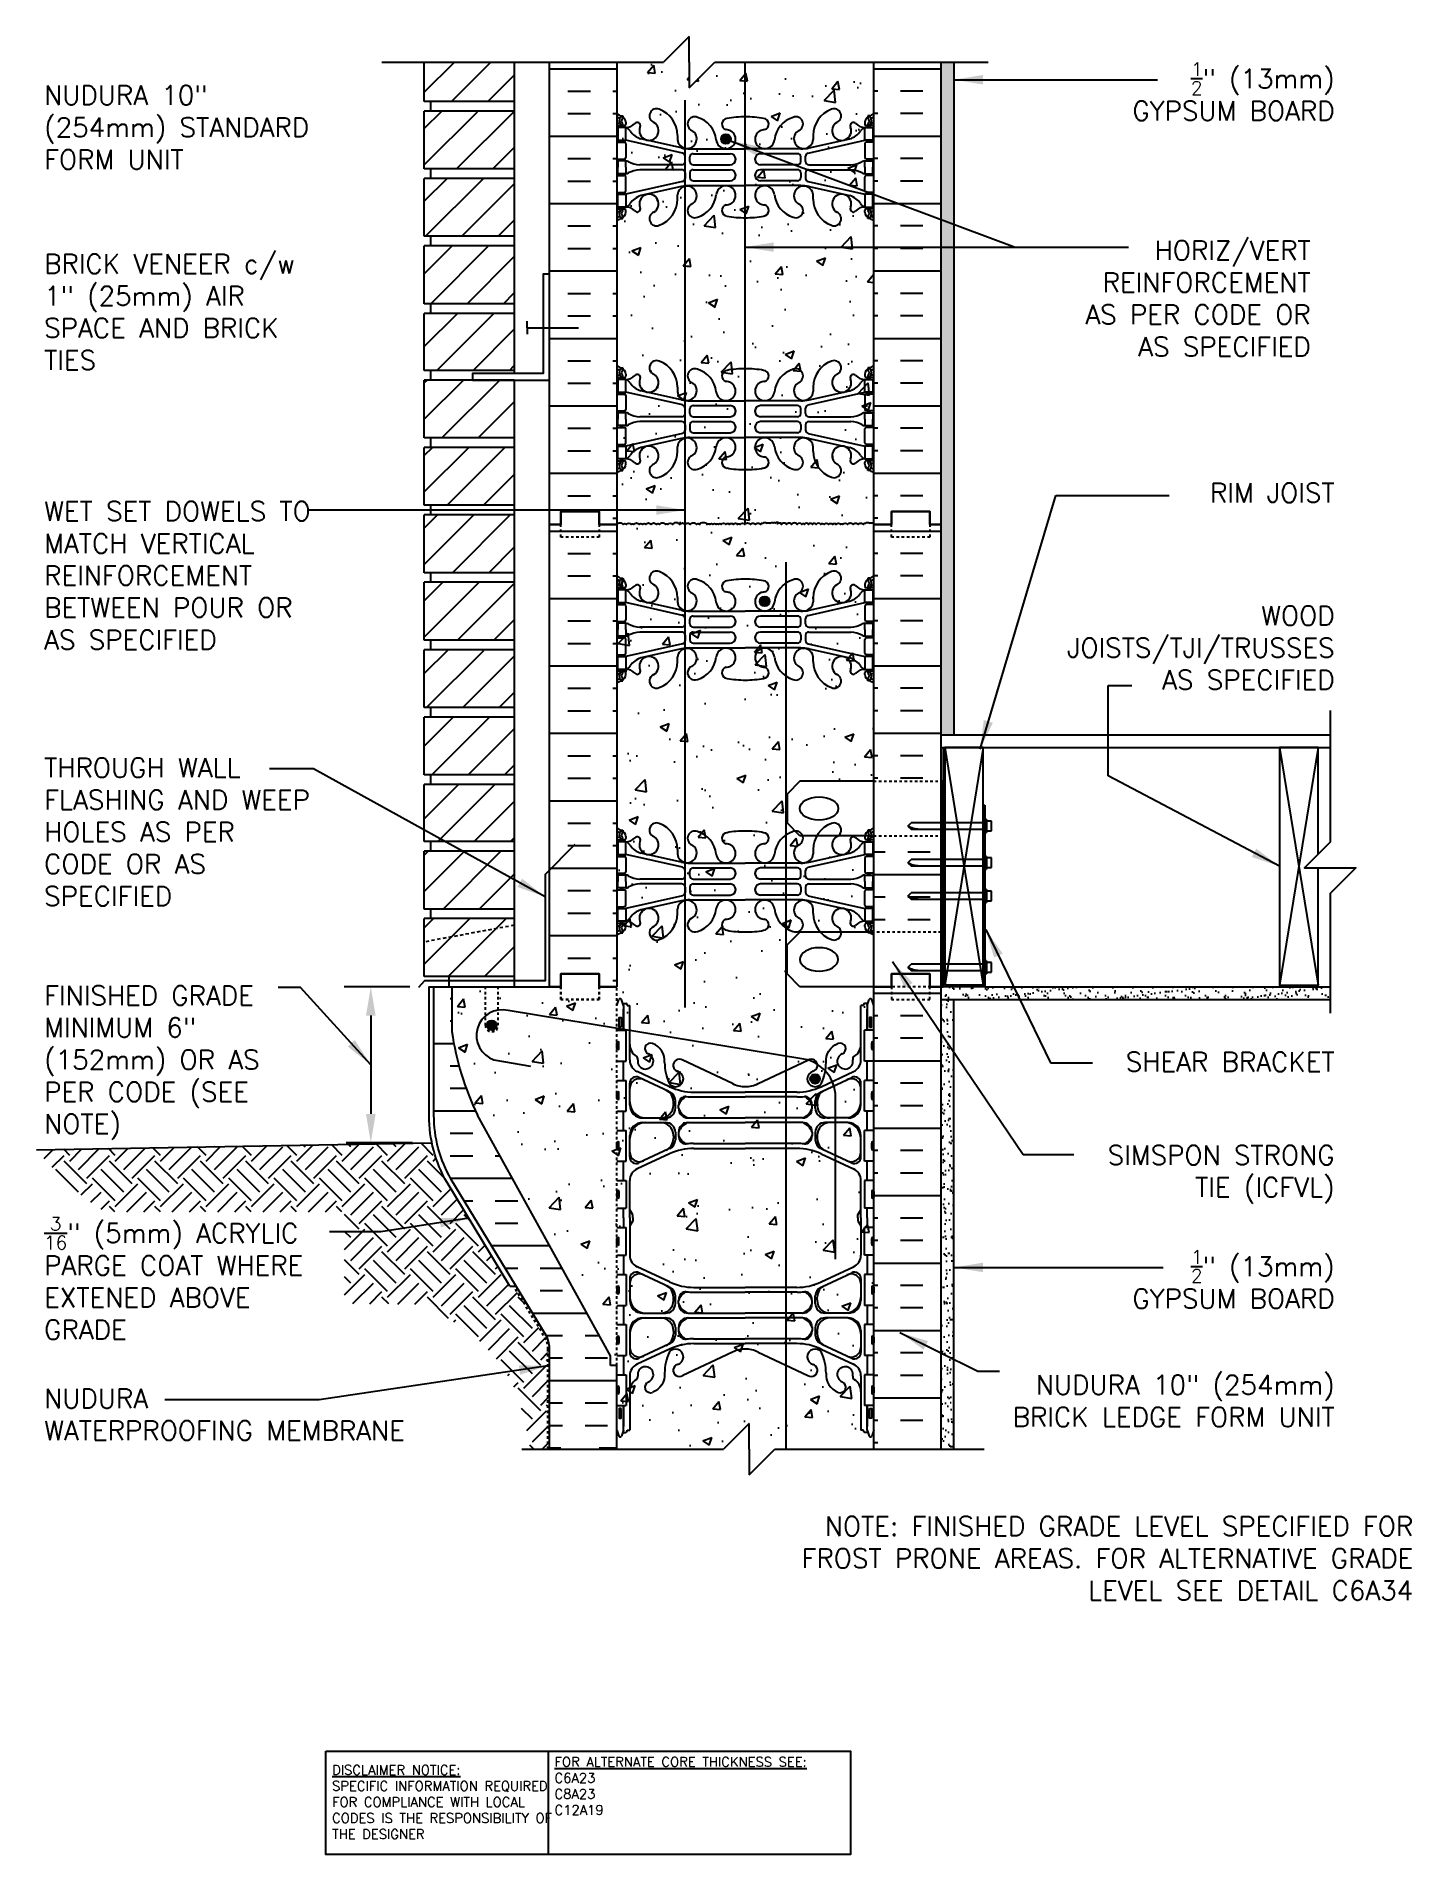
# Model space of a CAD drawing. Header units: inches. Extents: x 26.1 to 79.6, y -14.5 to 56.3.
import ezdxf

# ---------------------------------------------------------------- set-up
doc = ezdxf.new("R2010")
doc.units = ezdxf.units.IN
doc.header["$LTSCALE"] = 0.5
doc.header["$MEASUREMENT"] = 0
for name, pattern in [('DASHED2', [0.375, 0.25, -0.125]), ('DASHEDX2', [1.5, 1, -0.5]), ('HIDDEN2', [0.1875, 0.125, -0.0625])]:
    doc.linetypes.add(name, pattern=pattern)
for name, color, linetype in [('HATCH', 12, 'Continuous'), ('Hidden2', 12, 'HIDDEN2'), ('line25', 2, 'Continuous'), ('LINE3', 3, 'Continuous'), ('LINE50', 5, 'Continuous'), ('LINE9', 9, 'Continuous'), ('TEXT', 4, 'Continuous'), ('Web_Edge', 9, 'Continuous')]:
    doc.layers.add(name, color=color, linetype=linetype)
doc.styles.add('DIM', font='romans.shx', dxfattribs={"width": 0.7})
doc.styles.add('ROMANS', font='romans.shx', dxfattribs={"height": 1.125})
doc.styles.get("Standard").update_dxf_attribs({"font": 'romans.shx', "height": 1.125})
doc.dimstyles.new('ext_12', dxfattribs={"dimscale": 12, "dimtxt": 0.09375, "dimasz": 0.09375, "dimexe": 0.09375, "dimexo": 0.0625, "dimgap": 0.0625, "dimtad": 1, "dimdec": 1, "dimzin": 3, "dimdsep": 46, "dimlunit": 4, "dimtxsty": 'DIM', "dimcen": 0.09, "dimdle": 0.09375, "dimclrt": 4, "dimadec": 0, "dimazin": 0, "dimtfac": 1, "dimtdec": 1, "dimtmove": 2, "dimatfit": 3, "dimfxl": 0, "dimfrac": 2, "dimtolj": 1, "dimtzin": 0, "dimarcsym": 0})
pattern_1 = [(37.5, (4, 0), (-0.0157483, 0.481706), [0, -0.38, 0, -0.425, 0, -0.40625]), (7.5, (4, 0), (0.442444, 0.7055365), [0, -0.205, 0, -0.3425, 0, -0.13125]), (327.5, (3.6925, 0), (0.7785355, 0.0014148), [0, -0.125, 0, -0.45, 0, -0.5875]), (317.5, (3.6925, 0), (0.7515317, 0.219419), [0, -0.0625, 0, -0.295, 0, -0.3375])]

msp = doc.modelspace()

# ---------------------------------------------------------------- texts
at = {"layer": 'TEXT', "char_height": 0.75, "style": 'ROMANS'}
for s, insert, width, attachment_point in [('\\A1;{\\H0.7x;\\S1/2;}" (13mm) GYPSUM BOARD', (76.622, 54.108), 9.89881, 6), ('NUDURA 10" (254mm) STANDARD FORM UNIT', (26.372, 52.712), 11.43486, 4), ('\\A1;{\\H1x;HORIZ/VERT REINFORCEMENT AS PER CODE OR AS SPECIFIED}', (75.69, 46.049), 9.89881, 6), ('BRICK VENEER c/w 1" (25mm) AIR SPACE AND BRICK TIES', (26.372, 45.525), 11.43486, 4), ('RIM JOIST', (76.622, 38.485), 11.43486, 6), ('WET SET DOWELS TO MATCH VERTICAL\\PREINFORCEMENT BETWEEN POUR OR AS SPECIFIED', (26.372, 35.264), 11.43486, 4), ('WOOD JOISTS/TJI/TRUSSES AS SPECIFIED', (76.622, 32.451), 11.43486, 6), ('THROUGH WALL FLASHING AND WEEP HOLES AS PER CODE OR AS SPECIFIED', (26.372, 25.281), 11.43486, 4), ('FINISHED GRADE MINIMUM 6" (152mm) OR AS PER CODE (SEE NOTE)', (26.372, 16.288), 10.75183, 4), ('SHEAR BRACKET', (76.622, 16.332), 11.43486, 6), ('SIMSPON STRONG TIE (ICFVL)', (76.622, 11.945), 10.60311, 6), ('\\A1;{\\H0.7x;\\S3/16;}" (5mm) ACRYLIC PARGE COAT WHERE EXTENED ABOVE GRADE', (26.372, 7.907), 11.43486, 4), ('\\A1;{\\H0.7x;\\S1/2;}" (13mm) GYPSUM BOARD', (76.622, 7.864), 9.46328, 6), ('NUDURA 10" (254mm) BRICK LEDGE FORM UNIT', (76.622, 3.127), 14.1509, 6), ('NUDURA \\PWATERPROOFING MEMBRANE ', (26.372, 2.6), 16.25496, 4), ('\\A1;NOTE: FINISHED GRADE LEVEL SPECIFIED FOR FROST PRONE AREAS. FOR ALTERNATIVE GRADE LEVEL SEE DETAIL C6A34', (79.685, -3), 27.2137, 6)]:
    msp.add_mtext(s, dxfattribs=dict(at, insert=insert, width=width, attachment_point=attachment_point))
at = {"layer": 'TEXT', "char_height": 0.375, "attachment_point": 4}
for s, insert, width in [('{\\LDISCLAIMER NOTICE:}\\PSPECIFIC INFORMATION REQUIRED FOR COMPLIANCE WITH LOCAL CODES IS THE RESPONSIBILITY OF THE DESIGNER', (37.585, -12.489), 9.3349), ('{\\LFOR ALTERNATE CORE THICKNESS SEE:\\P}C6A23\\PC8A23\\PC12A19', (46.246, -11.862), 15.5553)]:
    msp.add_mtext(s, dxfattribs=dict(at, insert=insert, width=width))

# ---------------------------------------------------------------- blocks, each defined once
blk = doc.blocks.new('10 web')
at = {"layer": 'Web_Edge'}
for p, q in [((-5, 6.624), (-4.922, 6.624)), ((-5, 6.524), (-4.717, 6.524)), ((-4.854, 6.903), (-4.764, 6.903)), ((-4.854, 6.524), (-4.854, 6.454)), ((-4.764, 6.903), (-4.764, 6.861)), ((-4.764, 6.524), (-4.764, 6.454)), ((-4.654, 6.654), (-4.654, 6.586)), ((-4.102, 6.458), (-4.09, 6.479)), ((4.102, 6.458), (4.09, 6.479)), ((4.654, 6.654), (4.654, 6.586)), ((5, 6.524), (4.716, 6.524)), ((4.854, 6.903), (4.764, 6.903)), ((4.764, 6.903), (4.764, 6.861)), ((4.764, 6.524), (4.764, 6.454)), ((4.854, 6.524), (4.854, 6.454)), ((5, 6.624), (4.922, 6.624)), ((-5, 5.884), (-4.717, 5.884)), ((-4.854, 5.954), (-4.854, 5.884)), ((-4.764, 5.954), (-4.764, 5.884)), ((-2.441, 5.457), (-4.659, 5.954)), ((-4.654, 5.821), (-4.654, 5.286)), ((-2.485, 5.655), (-4.066, 6.008)), ((-2.64, 6.147), (-2.641, 5.983)), ((2.441, 5.457), (4.659, 5.954)), ((2.485, 5.655), (4.066, 6.008)), ((2.64, 6.147), (2.641, 5.983)), ((4.654, 5.821), (4.654, 5.286)), ((5, 5.884), (4.716, 5.884)), ((4.764, 5.954), (4.764, 5.884)), ((4.854, 5.954), (4.854, 5.884)), ((-5, 5.224), (-4.717, 5.224)), ((-4.854, 5.224), (-4.854, 5.154)), ((-4.764, 5.224), (-4.764, 5.154)), ((-2.469, 4.998), (-4.106, 4.998)), ((-2.344, 5.123), (-2.344, 5.335)), ((-2.158, 5.619), (0, 5.619)), ((-2.156, 5.124), (-2.156, 5.308)), ((-2.031, 5.433), (-0.592, 5.433)), ((-2.031, 4.999), (-0.592, 4.999)), ((2.158, 5.619), (0, 5.619)), ((2.031, 5.433), (0.592, 5.433)), ((2.031, 4.999), (0.592, 4.999)), ((2.156, 5.124), (2.156, 5.308)), ((2.344, 5.123), (2.344, 5.335)), ((2.469, 4.998), (4.106, 4.998)), ((5, 5.224), (4.716, 5.224)), ((4.764, 5.224), (4.764, 5.154)), ((4.854, 5.224), (4.854, 5.154)), ((-5, 4.584), (-4.717, 4.584)), ((-4.854, 4.584), (-4.854, 4.654)), ((-4.764, 4.584), (-4.764, 4.654)), ((-2.441, 4.35), (-4.659, 3.854)), ((-4.654, 3.986), (-4.654, 4.521)), ((-2.469, 4.81), (-4.106, 4.81)), ((-2.344, 4.685), (-2.344, 4.472)), ((-2.156, 4.684), (-2.156, 4.5)), ((-2.031, 4.809), (-0.592, 4.809)), ((-2.031, 4.375), (-0.592, 4.375)), ((2.031, 4.809), (0.592, 4.809)), ((2.031, 4.375), (0.592, 4.375)), ((2.156, 4.684), (2.156, 4.5)), ((2.344, 4.685), (2.344, 4.472)), ((2.441, 4.35), (4.659, 3.854)), ((2.469, 4.81), (4.106, 4.81)), ((4.654, 3.986), (4.654, 4.521)), ((5, 4.584), (4.716, 4.584)), ((4.764, 4.584), (4.764, 4.654)), ((4.854, 4.584), (4.854, 4.654)), ((-5, 3.924), (-4.717, 3.924)), ((-4.854, 3.854), (-4.854, 3.924)), ((-4.764, 3.854), (-4.764, 3.924)), ((-2.485, 4.152), (-4.066, 3.799)), ((-2.64, 3.66), (-2.641, 3.825)), ((-2.158, 4.188), (0, 4.188)), ((2.158, 4.188), (0, 4.188)), ((2.485, 4.152), (4.066, 3.799)), ((2.64, 3.66), (2.641, 3.825)), ((5, 3.924), (4.716, 3.924)), ((4.764, 3.854), (4.764, 3.924)), ((4.854, 3.854), (4.854, 3.924)), ((-5, 3.284), (-4.717, 3.284)), ((-5, 3.184), (-4.922, 3.184)), ((-4.854, 3.284), (-4.854, 3.354)), ((-4.854, 2.905), (-4.764, 2.905)), ((-4.764, 3.284), (-4.764, 3.354)), ((-4.764, 2.905), (-4.764, 2.947)), ((-4.654, 3.154), (-4.654, 3.221)), ((-4.102, 3.35), (-4.09, 3.328)), ((4.102, 3.35), (4.09, 3.328)), ((4.654, 3.154), (4.654, 3.221)), ((5, 3.284), (4.716, 3.284)), ((4.764, 3.284), (4.764, 3.354)), ((4.764, 2.905), (4.764, 2.947)), ((4.854, 2.905), (4.764, 2.905)), ((4.854, 3.284), (4.854, 3.354)), ((5, 3.184), (4.922, 3.184)), ((-5, -3.184), (-4.922, -3.184)), ((-5, -3.284), (-4.717, -3.284)), ((-4.854, -2.905), (-4.764, -2.905)), ((-4.854, -3.284), (-4.854, -3.354)), ((-4.764, -2.905), (-4.764, -2.947)), ((-4.764, -3.284), (-4.764, -3.354)), ((-4.654, -3.154), (-4.654, -3.221)), ((-4.102, -3.35), (-4.09, -3.328)), ((4.102, -3.35), (4.09, -3.328)), ((4.654, -3.154), (4.654, -3.221)), ((5, -3.284), (4.716, -3.284)), ((4.854, -2.905), (4.764, -2.905)), ((4.764, -2.905), (4.764, -2.947)), ((4.764, -3.284), (4.764, -3.354)), ((4.854, -3.284), (4.854, -3.354)), ((5, -3.184), (4.922, -3.184)), ((-5, -3.924), (-4.717, -3.924)), ((-4.854, -3.854), (-4.854, -3.924)), ((-4.764, -3.854), (-4.764, -3.924)), ((-2.441, -4.35), (-4.659, -3.854)), ((-4.654, -3.986), (-4.654, -4.521)), ((-2.485, -4.152), (-4.066, -3.799)), ((-2.64, -3.66), (-2.641, -3.825)), ((-2.158, -4.188), (0, -4.188)), ((2.158, -4.188), (0, -4.188)), ((2.441, -4.35), (4.659, -3.854)), ((2.485, -4.152), (4.066, -3.799)), ((2.64, -3.66), (2.641, -3.825)), ((4.654, -3.986), (4.654, -4.521)), ((5, -3.924), (4.716, -3.924)), ((4.764, -3.854), (4.764, -3.924)), ((4.854, -3.854), (4.854, -3.924)), ((-5, -4.584), (-4.717, -4.584)), ((-4.854, -4.584), (-4.854, -4.654)), ((-4.764, -4.584), (-4.764, -4.654)), ((-2.469, -4.81), (-4.106, -4.81)), ((-2.344, -4.685), (-2.344, -4.472)), ((-2.156, -4.684), (-2.156, -4.5)), ((-2.031, -4.375), (-0.592, -4.375)), ((-2.031, -4.809), (-0.592, -4.809)), ((2.031, -4.375), (0.592, -4.375)), ((2.031, -4.809), (0.592, -4.809)), ((2.156, -4.684), (2.156, -4.5)), ((2.344, -4.685), (2.344, -4.472)), ((2.469, -4.81), (4.106, -4.81)), ((5, -4.584), (4.716, -4.584)), ((4.764, -4.584), (4.764, -4.654)), ((4.854, -4.584), (4.854, -4.654)), ((-5, -5.224), (-4.717, -5.224)), ((-4.854, -5.224), (-4.854, -5.154)), ((-4.764, -5.224), (-4.764, -5.154)), ((-2.441, -5.457), (-4.659, -5.954)), ((-4.654, -5.821), (-4.654, -5.286)), ((-2.469, -4.998), (-4.106, -4.998)), ((-2.485, -5.655), (-4.066, -6.008)), ((-2.344, -5.123), (-2.344, -5.335)), ((-2.158, -5.619), (0, -5.619)), ((-2.156, -5.124), (-2.156, -5.308)), ((-2.031, -4.999), (-0.592, -4.999)), ((-2.031, -5.433), (-0.592, -5.433)), ((2.158, -5.619), (0, -5.619)), ((2.031, -4.999), (0.592, -4.999)), ((2.031, -5.433), (0.592, -5.433)), ((2.156, -5.124), (2.156, -5.308)), ((2.344, -5.123), (2.344, -5.335)), ((2.441, -5.457), (4.659, -5.954)), ((2.469, -4.998), (4.106, -4.998)), ((2.485, -5.655), (4.066, -6.008)), ((4.654, -5.821), (4.654, -5.286)), ((5, -5.224), (4.716, -5.224)), ((4.764, -5.224), (4.764, -5.154)), ((4.854, -5.224), (4.854, -5.154)), ((-5, -5.884), (-4.717, -5.884)), ((-4.854, -5.954), (-4.854, -5.884)), ((-4.764, -5.954), (-4.764, -5.884)), ((-2.64, -6.147), (-2.641, -5.983)), ((2.64, -6.147), (2.641, -5.983)), ((5, -5.884), (4.716, -5.884)), ((4.764, -5.954), (4.764, -5.884)), ((4.854, -5.954), (4.854, -5.884)), ((-5, -6.524), (-4.717, -6.524)), ((-5, -6.624), (-4.922, -6.624)), ((-4.854, -6.524), (-4.854, -6.454)), ((-4.854, -6.903), (-4.764, -6.903)), ((-4.764, -6.524), (-4.764, -6.454)), ((-4.764, -6.903), (-4.764, -6.861)), ((-4.654, -6.654), (-4.654, -6.586)), ((-4.102, -6.458), (-4.09, -6.479)), ((4.102, -6.458), (4.09, -6.479)), ((4.654, -6.654), (4.654, -6.586)), ((5, -6.524), (4.716, -6.524)), ((4.764, -6.524), (4.764, -6.454)), ((4.764, -6.903), (4.764, -6.861)), ((4.854, -6.903), (4.764, -6.903)), ((4.854, -6.524), (4.854, -6.454)), ((5, -6.624), (4.922, -6.624))]:
    blk.add_line(p, q, dxfattribs=at)
for points in [[(-4.959, 5.954), (-4.659, 5.954), (-4.659, 6.454), (-4.959, 6.454)], [(4.959, 5.954), (4.659, 5.954), (4.659, 6.454), (4.959, 6.454)], [(-4.959, 3.854), (-4.659, 3.854), (-4.659, 3.354), (-4.959, 3.354)], [(4.959, 3.854), (4.659, 3.854), (4.659, 3.354), (4.959, 3.354)], [(-4.959, -3.854), (-4.659, -3.854), (-4.659, -3.354), (-4.959, -3.354)], [(4.959, -3.854), (4.659, -3.854), (4.659, -3.354), (4.959, -3.354)], [(-4.959, -5.954), (-4.659, -5.954), (-4.659, -6.454), (-4.959, -6.454)], [(4.959, -5.954), (4.659, -5.954), (4.659, -6.454), (4.959, -6.454)]]:
    blk.add_lwpolyline(points, close=True, dxfattribs=at)
for points in [[(-4.659, 4.904), (-4.659, 5.154), (-4.959, 5.154), (-4.959, 4.904)], [(4.659, 4.904), (4.659, 5.154), (4.959, 5.154), (4.959, 4.904)], [(-4.659, 4.904), (-4.659, 4.654), (-4.959, 4.654), (-4.959, 4.904)], [(4.659, 4.904), (4.659, 4.654), (4.959, 4.654), (4.959, 4.904)], [(-4.659, -4.904), (-4.659, -4.654), (-4.959, -4.654), (-4.959, -4.904)], [(-4.659, -4.904), (-4.659, -5.154), (-4.959, -5.154), (-4.959, -4.904)], [(4.659, -4.904), (4.659, -4.654), (4.959, -4.654), (4.959, -4.904)], [(4.659, -4.904), (4.659, -5.154), (4.959, -5.154), (4.959, -4.904)]]:
    blk.add_lwpolyline(points, dxfattribs=at)
for centre, radius, start, end in [((-3.456, 6.908), 0.277, 67.31998, 247.31998), ((-3.732, 6.141), 1.092, 0.33317, 69.48254), ((3.732, 6.141), 1.092, 110.51746, 179.66683), ((3.456, 6.908), 0.277, 292.68002, 112.68002), ((-4.654, 7.361), 0.5, 226.21219, 250.52878), ((-4.654, 7.361), 0.6, 234.78322, 245.07477), ((-4.922, 6.643), 0.0196, 269.40316, 15.4901), ((-4.66, 6.708), 0.25, 140.11451, 222.46087), ((-4.916, 6.798), 0.021, 343.464, 63.99573), ((-4.818, 6.839), 0.045, 321.448, 139.1879), ((-4.812, 6.57), 0.045, 222.46087, 42.46087), ((-4.904, 6.654), 0.25, 0, 70.52878), ((-4.66, 6.708), 0.16, 140.00008, 222.46087), ((-4.717, 6.586), 0.0625, 270, 0), ((-4.634, 6.894), 0.441, 266.7976, 318.98732), ((-4.781, 6.111), 0.364, 34.97751, 70.33874), ((-4.207, 6.523), 0.125, 339.62427, 138.98732), ((-3.75, 6.327), 0.375, 159.62427, 60.06847), ((-1.973, 6.591), 0.277, 67.31998, 247.31998), ((-2.157, 5.854), 1.034, 6.66686, 73.66351), ((-0.694, 6.586), 0.22, 95.18347, 255.7396), ((-0.863, 5.546), 0.834, 69.37291, 82.1063), ((-0.017, 3.092), 3.777, 89.73938, 100.62755), ((0.017, 3.092), 3.777, 79.37245, 90.26062), ((0.863, 5.546), 0.834, 97.8937, 110.62709), ((0.694, 6.586), 0.22, 284.2604, 84.81653), ((2.157, 5.854), 1.034, 106.33649, 173.33314), ((1.973, 6.591), 0.277, 292.68002, 112.68002), ((3.75, 6.327), 0.375, 119.93153, 20.37573), ((4.207, 6.523), 0.125, 41.01268, 200.37573), ((4.634, 6.894), 0.441, 221.01268, 273.2024), ((4.781, 6.111), 0.364, 109.66126, 145.02249), ((4.904, 6.654), 0.25, 109.47122, 180), ((4.716, 6.586), 0.0625, 180, 270), ((4.812, 6.57), 0.045, 137.53913, 317.53913), ((4.818, 6.839), 0.045, 40.8121, 218.552), ((4.66, 6.708), 0.16, 317.53913, 39.99992), ((4.654, 7.361), 0.5, 289.47122, 313.78911), ((4.66, 6.708), 0.25, 317.53913, 39.88549), ((4.916, 6.798), 0.021, 116.00427, 196.536), ((4.922, 6.643), 0.0196, 164.5099, 270.59684), ((4.654, 7.361), 0.6, 294.92523, 305.21678), ((-4.717, 5.821), 0.0625, 0, 90), ((-3.858, 6.722), 0.743, 212.79192, 253.81071), ((-2.267, 6.01), 0.375, 184.24484, 60.06847), ((-0.756, 6.002), 0.375, 184.24484, 60.06847), ((0.756, 6.002), 0.375, 119.93153, 355.75516), ((2.267, 6.01), 0.375, 119.93153, 355.75516), ((3.858, 6.722), 0.743, 286.18929, 327.20808), ((4.716, 5.821), 0.0625, 90, 180), ((-4.717, 5.286), 0.0625, 270, 0), ((-4.663, 4.935), 0.219, 60.49375, 88.91995), ((-4.018, 6.165), 1.17, 242.63655, 265.65045), ((-2.158, 7.119), 1.5, 257.41348, 270), ((-2.469, 5.123), 0.125, 270, 0), ((-2.469, 5.335), 0.125, 0, 77.37673), ((-2.031, 5.308), 0.125, 90, 180), ((-2.031, 5.124), 0.125, 180, 270), ((-0.592, 5.216), 0.217, 270, 90), ((0.592, 5.216), 0.217, 90, 270), ((2.031, 5.308), 0.125, 0, 90), ((2.031, 5.124), 0.125, 270, 360), ((2.158, 7.119), 1.5, 270, 282.58652), ((2.469, 5.335), 0.125, 102.62327, 180), ((2.469, 5.123), 0.125, 180, 270), ((4.018, 6.165), 1.17, 274.34955, 297.36345), ((4.663, 4.935), 0.219, 91.08005, 119.50625), ((4.716, 5.286), 0.0625, 180, 270), ((-4.717, 4.521), 0.0625, 0, 90), ((-4.663, 4.873), 0.219, 271.08005, 299.50625), ((-4.018, 3.643), 1.17, 94.34955, 117.36345), ((-2.469, 4.685), 0.125, 0, 90), ((-2.469, 4.472), 0.125, 282.62327, 0), ((-2.031, 4.684), 0.125, 90, 180), ((-2.031, 4.5), 0.125, 180, 270), ((-0.592, 4.592), 0.217, 270, 90), ((0.592, 4.592), 0.217, 90, 270), ((2.031, 4.684), 0.125, 0, 90), ((2.031, 4.5), 0.125, 270, 0), ((2.469, 4.685), 0.125, 90, 180), ((2.469, 4.472), 0.125, 180, 257.37673), ((4.018, 3.643), 1.17, 62.63655, 85.65045), ((4.663, 4.873), 0.219, 240.49375, 268.91995), ((4.716, 4.521), 0.0625, 90, 180), ((-4.717, 3.986), 0.0625, 270, 0), ((-3.858, 3.085), 0.743, 106.18929, 147.20808), ((-3.75, 3.48), 0.375, 299.93153, 200.37573), ((-3.732, 3.667), 1.092, 290.51746, 359.66683), ((-2.267, 3.797), 0.375, 299.93153, 175.75516), ((-2.158, 2.688), 1.5, 90, 102.58652), ((-2.157, 3.954), 1.034, 286.33649, 353.33314), ((-0.756, 3.806), 0.375, 299.93153, 175.75516), ((0.756, 3.806), 0.375, 4.24484, 240.06847), ((2.157, 3.954), 1.034, 186.66686, 253.66351), ((2.267, 3.797), 0.375, 4.24484, 240.06847), ((2.158, 2.688), 1.5, 77.41348, 90), ((3.732, 3.667), 1.092, 180.33317, 249.48254), ((3.75, 3.48), 0.375, 339.62427, 240.06847), ((3.858, 3.085), 0.743, 32.79192, 73.81071), ((4.716, 3.986), 0.0625, 180, 270), ((-4.654, 2.447), 0.6, 114.92523, 125.21582), ((-4.654, 2.447), 0.5, 109.47122, 133.78781), ((-4.922, 3.164), 0.0196, 344.5099, 90.59684), ((-4.66, 3.099), 0.25, 137.53913, 219.88549), ((-4.916, 3.01), 0.021, 296.00427, 16.536), ((-4.818, 2.968), 0.045, 220.8121, 38.552), ((-4.812, 3.238), 0.045, 317.53913, 137.53913), ((-4.904, 3.154), 0.25, 289.47122, 360), ((-4.66, 3.099), 0.16, 137.53913, 219.99992), ((-4.717, 3.221), 0.0625, 360, 90), ((-4.781, 3.696), 0.364, 289.66126, 325.02249), ((-4.634, 2.913), 0.441, 41.01268, 93.2024), ((-4.207, 3.285), 0.125, 221.01268, 20.37573), ((-3.456, 2.9), 0.277, 112.68002, 292.68002), ((-1.973, 3.217), 0.277, 112.68002, 292.68002), ((-0.694, 3.222), 0.22, 104.2604, 264.81653), ((-0.863, 4.262), 0.834, 277.8937, 290.62709), ((-0.017, 6.716), 3.777, 259.37245, 270.26062), ((0.017, 6.716), 3.777, 269.73938, 280.62755), ((0.863, 4.262), 0.834, 249.37291, 262.1063), ((0.694, 3.222), 0.22, 275.18347, 75.7396), ((1.973, 3.217), 0.277, 247.31998, 67.31998), ((3.456, 2.9), 0.277, 247.31998, 67.31998), ((4.207, 3.285), 0.125, 159.62427, 318.98732), ((4.634, 2.913), 0.441, 86.7976, 138.98732), ((4.781, 3.696), 0.364, 214.97751, 250.33874), ((4.716, 3.221), 0.0625, 90, 180), ((4.904, 3.154), 0.25, 180, 250.52878), ((4.812, 3.238), 0.045, 42.46087, 222.46087), ((4.818, 2.968), 0.045, 141.448, 319.1879), ((4.66, 3.099), 0.16, 320.00008, 42.46087), ((4.654, 2.447), 0.5, 46.21089, 70.52878), ((4.66, 3.099), 0.25, 320.11451, 42.46087), ((4.916, 3.01), 0.021, 163.464, 243.99573), ((4.922, 3.164), 0.0196, 89.40316, 195.4901), ((4.654, 2.447), 0.6, 54.78322, 65.07477), ((-4.654, -2.447), 0.5, 226.21219, 250.52878), ((-3.456, -2.9), 0.277, 67.31998, 247.31998), ((-3.732, -3.667), 1.092, 0.33317, 69.48254), ((3.732, -3.667), 1.092, 110.51746, 179.66683), ((3.456, -2.9), 0.277, 292.68002, 112.68002), ((4.654, -2.447), 0.5, 289.47122, 313.78911), ((-4.654, -2.447), 0.6, 234.78418, 245.07477), ((-4.922, -3.164), 0.0196, 269.40316, 15.4901), ((-4.66, -3.099), 0.25, 140.11451, 222.46087), ((-4.916, -3.01), 0.021, 343.464, 63.99573), ((-4.818, -2.968), 0.045, 321.448, 139.1879), ((-4.812, -3.238), 0.045, 222.46087, 42.46087), ((-4.904, -3.154), 0.25, 0, 70.52878), ((-4.66, -3.099), 0.16, 140.00008, 222.46087), ((-4.717, -3.221), 0.0625, 270, 0), ((-4.634, -2.913), 0.441, 266.7976, 318.98732), ((-4.781, -3.696), 0.364, 34.97751, 70.33874), ((-3.858, -3.085), 0.743, 212.79192, 253.81071), ((-4.207, -3.285), 0.125, 339.62427, 138.98732), ((-3.75, -3.48), 0.375, 159.62427, 60.06847), ((-2.267, -3.797), 0.375, 184.24484, 60.06847), ((-1.973, -3.217), 0.277, 67.31998, 247.31998), ((-2.157, -3.954), 1.034, 6.66686, 73.66351), ((-0.756, -3.806), 0.375, 184.24484, 60.06847), ((-0.694, -3.222), 0.22, 95.18347, 255.7396), ((-0.863, -4.262), 0.834, 69.37291, 82.1063), ((-0.017, -6.716), 3.777, 89.73938, 100.62755), ((0.017, -6.716), 3.777, 79.37245, 90.26062), ((0.756, -3.806), 0.375, 119.93153, 355.75516), ((0.863, -4.262), 0.834, 97.8937, 110.62709), ((0.694, -3.222), 0.22, 284.2604, 84.81653), ((2.157, -3.954), 1.034, 106.33649, 173.33314), ((1.973, -3.217), 0.277, 292.68002, 112.68002), ((2.267, -3.797), 0.375, 119.93153, 355.75516), ((3.75, -3.48), 0.375, 119.93153, 20.37573), ((3.858, -3.085), 0.743, 286.18929, 327.20808), ((4.207, -3.285), 0.125, 41.01268, 200.37573), ((4.634, -2.913), 0.441, 221.01268, 273.2024), ((4.781, -3.696), 0.364, 109.66126, 145.02249), ((4.904, -3.154), 0.25, 109.47122, 180), ((4.716, -3.221), 0.0625, 180, 270), ((4.812, -3.238), 0.045, 137.53913, 317.53913), ((4.818, -2.968), 0.045, 40.8121, 218.552), ((4.66, -3.099), 0.16, 317.53913, 39.99992), ((4.66, -3.099), 0.25, 317.53913, 39.88549), ((4.916, -3.01), 0.021, 116.00427, 196.536), ((4.922, -3.164), 0.0196, 164.5099, 270.59684), ((4.654, -2.447), 0.6, 294.92523, 305.21678), ((-4.717, -3.986), 0.0625, 0, 90), ((-2.158, -2.688), 1.5, 257.41348, 270), ((2.158, -2.688), 1.5, 270, 282.58652), ((4.716, -3.986), 0.0625, 90, 180), ((-4.717, -4.521), 0.0625, 270, 0), ((-4.663, -4.873), 0.219, 60.49375, 88.91995), ((-4.018, -3.643), 1.17, 242.63655, 265.65045), ((-2.469, -4.685), 0.125, 270, 0), ((-2.469, -4.472), 0.125, 0, 77.37673), ((-2.031, -4.5), 0.125, 90, 180), ((-2.031, -4.684), 0.125, 180, 270), ((-0.592, -4.592), 0.217, 270, 90), ((0.592, -4.592), 0.217, 90, 270), ((2.031, -4.5), 0.125, 0, 90), ((2.031, -4.684), 0.125, 270, 360), ((2.469, -4.472), 0.125, 102.62327, 180), ((2.469, -4.685), 0.125, 180, 270), ((4.018, -3.643), 1.17, 274.34955, 297.36345), ((4.663, -4.873), 0.219, 91.08005, 119.50625), ((4.716, -4.521), 0.0625, 180, 270), ((-4.717, -5.286), 0.0625, 0, 90), ((-4.663, -4.935), 0.219, 271.08005, 299.50625), ((-4.018, -6.165), 1.17, 94.34955, 117.36345), ((-2.267, -6.01), 0.375, 299.93153, 175.75516), ((-2.158, -7.119), 1.5, 90, 102.58652), ((-2.469, -5.123), 0.125, 0, 90), ((-2.469, -5.335), 0.125, 282.62327, 0), ((-2.031, -5.124), 0.125, 90, 180), ((-2.031, -5.308), 0.125, 180, 270), ((-0.756, -6.002), 0.375, 299.93153, 175.75516), ((-0.592, -5.216), 0.217, 270, 90), ((0.592, -5.216), 0.217, 90, 270), ((0.756, -6.002), 0.375, 4.24484, 240.06847), ((2.267, -6.01), 0.375, 4.24484, 240.06847), ((2.031, -5.124), 0.125, 0, 90), ((2.031, -5.308), 0.125, 270, 0), ((2.158, -7.119), 1.5, 77.41348, 90), ((2.469, -5.123), 0.125, 90, 180), ((2.469, -5.335), 0.125, 180, 257.37673), ((4.018, -6.165), 1.17, 62.63655, 85.65045), ((4.663, -4.935), 0.219, 240.49375, 268.91995), ((4.716, -5.286), 0.0625, 90, 180), ((-4.717, -5.821), 0.0625, 270, 0), ((-4.781, -6.111), 0.364, 289.66126, 325.02249), ((-3.858, -6.722), 0.743, 106.18929, 147.20808), ((-3.75, -6.327), 0.375, 299.93153, 200.37573), ((-3.732, -6.141), 1.092, 290.51746, 359.66683), ((-1.973, -6.591), 0.277, 112.68002, 292.68002), ((-2.157, -5.854), 1.034, 286.33649, 353.33314), ((-0.863, -5.546), 0.834, 277.8937, 290.62709), ((0.863, -5.546), 0.834, 249.37291, 262.1063), ((2.157, -5.854), 1.034, 186.66686, 253.66351), ((1.973, -6.591), 0.277, 247.31998, 67.31998), ((3.732, -6.141), 1.092, 180.33317, 249.48254), ((3.75, -6.327), 0.375, 339.62427, 240.06847), ((3.858, -6.722), 0.743, 32.79192, 73.81071), ((4.781, -6.111), 0.364, 214.97751, 250.33874), ((4.716, -5.821), 0.0625, 180, 270), ((-4.654, -7.361), 0.6, 114.92523, 125.21678), ((-4.654, -7.361), 0.5, 109.47122, 133.78781), ((-4.922, -6.643), 0.0196, 344.5099, 90.59684), ((-4.66, -6.708), 0.25, 137.53913, 219.88549), ((-4.916, -6.798), 0.021, 296.00427, 16.536), ((-4.818, -6.839), 0.045, 220.8121, 38.552), ((-4.812, -6.57), 0.045, 317.53913, 137.53913), ((-4.904, -6.654), 0.25, 289.47122, 360), ((-4.66, -6.708), 0.16, 137.53913, 219.99992), ((-4.717, -6.586), 0.0625, 360, 90), ((-4.634, -6.894), 0.441, 41.01268, 93.2024), ((-4.207, -6.523), 0.125, 221.01268, 20.37573), ((-3.456, -6.908), 0.277, 112.68002, 292.68002), ((-0.694, -6.586), 0.22, 104.2604, 264.81653), ((-0.017, -3.092), 3.777, 259.37245, 270.26062), ((0.017, -3.092), 3.777, 269.73938, 280.62755), ((0.694, -6.586), 0.22, 275.18347, 75.7396), ((3.456, -6.908), 0.277, 247.31998, 67.31998), ((4.207, -6.523), 0.125, 159.62427, 318.98732), ((4.634, -6.894), 0.441, 86.7976, 138.98732), ((4.716, -6.586), 0.0625, 90, 180), ((4.904, -6.654), 0.25, 180, 250.52878), ((4.812, -6.57), 0.045, 42.46087, 222.46087), ((4.818, -6.839), 0.045, 141.448, 319.1879), ((4.66, -6.708), 0.16, 320.00008, 42.46087), ((4.654, -7.361), 0.5, 46.21089, 70.52878), ((4.66, -6.708), 0.25, 320.11451, 42.46087), ((4.916, -6.798), 0.021, 163.464, 243.99573), ((4.922, -6.643), 0.0196, 89.40316, 195.4901), ((4.654, -7.361), 0.6, 54.78322, 65.07477)]:
    blk.add_arc(centre, radius, start, end, dxfattribs=at)
for points in [[(-2.156, 5.129), (-2.156, 5.303)], [(2.156, 5.129), (2.156, 5.303)], [(-2.156, 4.679), (-2.156, 4.505)], [(2.156, 4.679), (2.156, 4.505)], [(-2.156, -4.679), (-2.156, -4.505)], [(2.156, -4.679), (2.156, -4.505)], [(-2.156, -5.129), (-2.156, -5.303)], [(2.156, -5.129), (2.156, -5.303)]]:
    blk.add_open_spline(points, degree=1, dxfattribs=at)

# ---------------------------------------------------------------- hatches: boundary and pattern name
at = {"layer": 'HATCH'}
h = msp.add_hatch(dxfattribs=at)
h.set_pattern_fill('AR-CONC', color=256, scale=0.5, style=0)
h.paths.add_polyline_path([(48.676, 37.254, -0.484838), (48.925, 37.254, -0.520567), (49.046, 37.254, -0.520567), (49.229, 37.254, -0.520567), (49.334, 37.254, -0.520567), (49.544, 37.254, -0.520567), (49.67, 37.254, -0.520567), (49.796, 37.254, -0.520567), (50.006, 37.254, -0.520567), (50.216, 37.254, -0.520567), (50.336, 37.254, -0.520567), (50.562, 37.254, -0.520567), (50.656, 37.254, -0.520567), (50.845, 37.254, -0.520567), (51.123, 37.254, -0.520567), (51.333, 37.254, -0.520567), (51.532, 37.254, -0.520567), (51.779, 37.254, -0.520567), (51.889, 37.254, -0.520567), (52.195, 37.254, -0.520567), (52.3, 37.254, -0.520567), (52.416, 37.254, -0.520567), (52.536, 37.254, -0.520567), (52.626, 37.254, -0.520567), (52.741, 37.254, -0.520567), (52.919, 37.254, -0.520567), (53.066, 37.254, -0.520567), (53.218, 37.254, -0.520567), (53.376, 37.254, -0.520567), (53.476, 37.254, -0.520567), (53.654, 37.254, -0.520567), (53.874, 37.254, -0.520567), (54.068, 37.254, -0.520567), (54.273, 37.254, -0.520567), (54.373, 37.296, -0.520567), (54.504, 37.296, -0.520567), (54.593, 37.296, -0.520567), (54.676, 37.296, -0.520567), (54.759, 37.296, -0.520567), (54.848, 37.296, -0.520567), (54.979, 37.296, -0.520567), (55.079, 37.254, -0.520567), (55.284, 37.254, -0.520567), (55.478, 37.254, -0.520567), (55.698, 37.254, -0.520567), (55.876, 37.254, -0.520567), (55.976, 37.254, -0.520567), (56.134, 37.254, -0.520567), (56.286, 37.254, -0.520567), (56.433, 37.254, -0.520567), (56.611, 37.254, -0.272614), (56.676, 37.284, -0.272614), (56.741, 37.254, -0.520567), (56.919, 37.254, -0.520567), (57.066, 37.254, -0.520567), (57.218, 37.254, -0.520567), (57.376, 37.254, -0.520567), (57.476, 37.254, -0.520567), (57.654, 37.254, -0.520567), (57.874, 37.254, -0.520567), (58.068, 37.254, -0.520567), (58.273, 37.254, -0.520567), (58.373, 37.296, -0.520567), (58.504, 37.296, -0.520567), (58.593, 37.296, -0.520567), (58.676, 37.296), (58.676, 55.254), (52.488, 55.254), (51.488, 54.254), (51.488, 55.254), (51.488, 56.254), (50.488, 55.254), (48.676, 55.254)])
h = msp.add_hatch(dxfattribs=at)
h.set_pattern_fill('ANSI31', color=256, scale=8, style=0)
h.set_pattern_definition([(45, (34.8746, -11.6206), (-0.707107, 0.707107), [])])
h.paths.add_polyline_path([(44.676, 21.904), (41.176, 21.904), (41.176, 19.654), (44.676, 19.654)])
h.paths.add_polyline_path([(44.676, 24.529), (41.176, 24.529), (41.176, 22.279), (44.676, 22.279)])
h.paths.add_polyline_path([(44.676, 27.124), (41.176, 27.124), (41.176, 24.904), (44.676, 24.904)])
h.paths.add_polyline_path([(44.676, 29.749), (41.176, 29.749), (41.176, 27.499), (44.676, 27.499)])
h.paths.add_polyline_path([(44.676, 32.349), (43.051, 32.349), (43.051, 32.374), (41.176, 32.374), (41.176, 30.124), (44.676, 30.124)])
h.paths.add_polyline_path([(44.676, 34.999), (41.176, 34.999), (41.176, 32.749), (44.676, 32.749)])
h.paths.add_polyline_path([(44.676, 37.624), (41.176, 37.624), (41.176, 35.374), (44.676, 35.374)])
h.paths.add_polyline_path([(44.676, 40.249), (41.176, 40.249), (41.176, 37.999), (44.676, 37.999)])
h.paths.add_polyline_path([(44.676, 42.849), (43.051, 42.849), (43.051, 42.874), (41.176, 42.874), (41.176, 40.624), (44.676, 40.624)])
h.paths.add_polyline_path([(44.676, 45.47), (41.176, 45.47), (41.176, 43.249), (44.676, 43.249)])
h.paths.add_polyline_path([(44.676, 48.095), (41.176, 48.095), (41.176, 45.845), (44.676, 45.845)])
h.paths.add_polyline_path([(44.676, 50.72), (41.176, 50.72), (41.176, 48.47), (44.676, 48.47)])
h.paths.add_polyline_path([(44.676, 53.32), (43.051, 53.32), (43.051, 53.345), (41.176, 53.345), (41.176, 51.095), (44.676, 51.095)])
h.paths.add_polyline_path([(44.676, 55.254), (41.176, 55.254), (41.176, 53.72), (44.676, 53.72)])
h = msp.add_hatch(dxfattribs=at)
h.set_pattern_fill('INSUL', color=256, scale=7, style=0)
h.set_pattern_definition([(0, (-2877.4856, -359.7554), (0, 2.625), []), (0, (-2877.4856, -358.8804), (0, 2.625), [0.875, -0.875]), (0, (-2877.4856, -358.0054), (0, 2.625), [0.875, -0.875])])
h.paths.add_polyline_path([(46.051, 37.254), (46.488, 37.254), (46.488, 37.754), (47.988, 37.754), (47.988, 37.254), (48.676, 37.254), (48.676, 55.254), (47.988, 55.254), (47.988, 55.754), (46.488, 55.754), (46.488, 55.254), (46.051, 55.254)])
h = msp.add_hatch(dxfattribs=at)
h.set_pattern_fill('INSUL', color=256, scale=7, style=0)
h.set_pattern_definition([(180, (2984.8376, -359.7554), (0, 2.625), []), (180, (2984.8376, -358.8804), (0, 2.625), [0.875, -0.875]), (180, (2984.8376, -358.0054), (0, 2.625), [0.875, -0.875])])
h.paths.add_polyline_path([(61.301, 37.254), (60.863, 37.254), (60.863, 37.754), (59.363, 37.754), (59.363, 37.254), (58.676, 37.254), (58.676, 55.254), (59.363, 55.254), (59.363, 55.754), (60.863, 55.754), (60.863, 55.254), (61.301, 55.254)])
h = msp.add_hatch(dxfattribs=at)
h.set_pattern_fill('AR-SAND', color=256, scale=0.25, style=0)
h.set_pattern_definition(pattern_1)
h.paths.add_polyline_path([(61.801, 55.254), (61.301, 55.254), (61.301, 37.254), (61.301, 29.067), (61.801, 29.067)])
h = msp.add_hatch(dxfattribs=at)
h.set_pattern_fill('AR-CONC', color=256, scale=0.5, style=0)
h.paths.add_polyline_path([(58.676, 37.254), (58.676, 47.3, 0.520567), (58.593, 47.3, 0.520567), (58.504, 47.3, 0.520567), (58.373, 47.3, 0.520567), (58.273, 47.258, 0.520567), (58.068, 47.258, 0.520567), (57.874, 47.258, 0.520567), (57.654, 47.258, 0.520567), (57.476, 47.258, 0.520567), (57.376, 47.258, 0.520567), (57.218, 47.258, 0.520567), (57.066, 47.258, 0.520567), (56.919, 47.258, 0.520567), (56.741, 47.258, 0.272614), (56.676, 47.288, 0.272614), (56.611, 47.258, 0.520567), (56.433, 47.258, 0.520567), (56.286, 47.258, 0.520567), (56.134, 47.258, 0.520567), (55.976, 47.258, 0.520567), (55.876, 47.258, 0.520567), (55.698, 47.258, 0.520567), (55.478, 47.258, 0.520567), (55.284, 47.258, 0.520567), (55.079, 47.258, 0.520567), (54.979, 47.3, 0.520567), (54.848, 47.3, 0.520567), (54.759, 47.3, 0.520567), (54.676, 47.3, 0.520567), (54.593, 47.3, 0.520567), (54.504, 47.3, 0.520567), (54.373, 47.3, 0.520567), (54.273, 47.258, 0.520567), (54.068, 47.258, 0.520567), (53.874, 47.258, 0.520567), (53.654, 47.258, 0.520567), (53.476, 47.258, 0.520567), (53.376, 47.258, 0.520567), (53.218, 47.258, 0.520567), (53.066, 47.258, 0.520567), (52.919, 47.258, 0.520567), (52.741, 47.258, 0.520567), (52.626, 47.258, 0.520567), (52.536, 47.258, 0.520567), (52.416, 47.258, 0.520567), (52.3, 47.258, 0.520567), (52.195, 47.258, 0.520567), (51.889, 47.258, 0.520567), (51.779, 47.258, 0.520567), (51.532, 47.258, 0.520567), (51.333, 47.258, 0.520567), (51.123, 47.258, 0.520567), (50.845, 47.258, 0.520567), (50.656, 47.258, 0.520567), (50.562, 47.258, 0.520567), (50.336, 47.258, 0.520567), (50.216, 47.258, 0.520567), (50.006, 47.258, 0.520567), (49.796, 47.258, 0.520567), (49.67, 47.258, 0.520567), (49.544, 47.258, 0.520567), (49.334, 47.258, 0.520567), (49.229, 47.258, 0.520567), (49.046, 47.258, 0.520567), (48.925, 47.258, 0.484838), (48.676, 47.258), (48.676, 37.254), (48.676, 19.254), (48.676, 4.504), (48.676, 1.254), (52.825, 1.254), (53.825, 2.254), (53.825, 1.254), (53.825, 0.254), (54.825, 1.254), (58.676, 1.254), (58.676, 13.629), (58.676, 19.254), (55.801, 19.254), (55.301, 19.754), (55.301, 20.879), (55.801, 21.379), (58.676, 21.379), (58.676, 25.129), (55.801, 25.129), (55.301, 25.629), (55.301, 26.754), (55.801, 27.254), (58.676, 27.254)])
h = msp.add_hatch(dxfattribs=at)
h.set_pattern_fill('INSUL', color=256, scale=7, style=0)
h.set_pattern_definition([(0, (-2877.4856, -377.7554), (0, 2.625), []), (0, (-2877.4856, -376.8804), (0, 2.625), [0.875, -0.875]), (0, (-2877.4856, -376.0054), (0, 2.625), [0.875, -0.875])])
h.paths.add_polyline_path([(46.051, 19.254), (46.488, 19.254), (46.488, 19.754), (47.988, 19.754), (47.988, 19.254), (48.676, 19.254), (48.676, 37.254), (47.988, 37.254), (47.988, 37.754), (46.488, 37.754), (46.488, 37.254), (46.051, 37.254)])
h = msp.add_hatch(dxfattribs=at)
h.set_pattern_fill('INSUL', color=256, scale=7, style=0)
h.set_pattern_definition([(180, (2984.8376, -377.7554), (0, 2.625), []), (180, (2984.8376, -376.8804), (0, 2.625), [0.875, -0.875]), (180, (2984.8376, -376.0054), (0, 2.625), [0.875, -0.875])])
h.paths.add_polyline_path([(58.676, 27.254), (61.301, 27.254), (61.301, 37.254), (60.863, 37.254), (60.863, 37.754), (59.363, 37.754), (59.363, 37.254), (58.676, 37.254)])
h = msp.add_hatch(dxfattribs=at)
h.set_pattern_fill('INSUL', color=256, scale=7, style=0)
h.set_pattern_definition([(0, (4, 0), (0, 2.625), []), (0, (4, 0.875), (0, 2.625), [0.875, -0.875]), (0, (4, 1.75), (0, 2.625), [0.875, -0.875])])
h.paths.add_polyline_path([(61.301, 25.129), (58.676, 25.129), (58.676, 21.379), (61.301, 21.379)])
h = msp.add_hatch(dxfattribs=at)
h.set_pattern_fill('INSUL', color=256, scale=7, style=0)
h.set_pattern_definition([(0, (-2953.8148, -421.328), (0, 2.625), []), (0, (-2953.8148, -420.453), (0, 2.625), [0.875, -0.875]), (0, (-2953.8148, -419.578), (0, 2.625), [0.875, -0.875])])
h.paths.add_polyline_path([(43.251, 14.254, -0.079579), (42.251, 17.504), (42.251, 19.254), (41.551, 19.254), (41.551, 14.254, 0.131652), (42.221, 11.754), (45.959, 5.604, -0.10438), (46.051, 5.129), (46.051, 1.254), (46.488, 1.254), (46.488, 1.754), (47.988, 1.754), (47.988, 1.254), (48.676, 1.254), (48.676, 4.504), (48.426, 4.504), (48.426, 4.879)])
h = msp.add_hatch(dxfattribs=at)
h.set_pattern_fill('AR-CONC', color=256, scale=0.5, style=0)
h.paths.add_polyline_path([(48.426, 4.879), (48.426, 4.504), (48.676, 4.504), (48.676, 17.755), (44.764, 18.454, 0.119457), (44.051, 18.407), (44.051, 17.754, -1), (43.551, 17.754), (43.551, 19.254), (42.251, 19.254), (42.251, 17.504, 0.079579), (43.251, 14.254)])
h.paths.add_polyline_path([(48.676, 19.254), (47.988, 19.254), (47.988, 18.754), (46.488, 18.754), (46.488, 19.254), (46.051, 19.254), (44.051, 19.254), (44.051, 18.407, -0.119457), (44.764, 18.454), (48.676, 17.755)], flags=17)
h = msp.add_hatch(dxfattribs=at)
h.set_pattern_fill('INSUL', color=256, scale=7, style=0)
h.set_pattern_definition([(180, (2984.8376, -395.7554), (0, 2.625), []), (180, (2984.8376, -394.8804), (0, 2.625), [0.875, -0.875]), (180, (2984.8376, -394.0054), (0, 2.625), [0.875, -0.875])])
h.paths.add_polyline_path([(61.301, 1.254), (60.863, 1.254), (60.863, 1.754), (59.363, 1.754), (59.363, 1.254), (58.676, 1.254), (58.676, 19.254), (59.363, 19.254), (59.363, 19.754), (60.863, 19.754), (60.863, 19.254), (61.301, 19.254)])
h = msp.add_hatch(dxfattribs=at)
h.set_pattern_fill('AR-SAND', color=256, scale=0.25, style=0)
h.set_pattern_definition(pattern_1)
h.paths.add_polyline_path([(76.452, 18.754), (76.452, 19.254), (63.006, 19.254), (61.381, 19.254), (61.301, 19.254), (61.301, 18.754)])
h = msp.add_hatch(dxfattribs=at)
h.set_pattern_fill('AR-SAND', color=256, scale=0.25, style=0)
h.set_pattern_definition(pattern_1)
h.paths.add_polyline_path([(61.801, 18.754), (61.301, 18.754), (61.301, 1.254), (61.801, 1.254)])
h = msp.add_hatch(dxfattribs=at)
h.set_pattern_fill('EARTH', color=256, scale=5, angle=45, style=0)
h.set_pattern_definition([(45, (-40.9067, 50.6942), (1e-16, 1.767767), [1.25, -1.25]), (45, (-41.2382, 51.0257), (1e-16, 1.767767), [1.25, -1.25]), (45, (-41.5696, 51.3572), (1e-16, 1.767767), [1.25, -1.25]), (135, (-41.5696, 51.5781), (-1.767767, 2e-16), [1.25, -1.25]), (135, (-41.2382, 51.9096), (-1.767767, 2e-16), [1.25, -1.25]), (135, (-40.9067, 52.241), (-1.767767, 2e-16), [1.25, -1.25])])
edge = h.paths.add_edge_path()
edge.add_line((38.073, 10.491), (38.073, 6.92))
edge.add_line((38.073, 6.92), (41.063, 6.889))
edge.add_line((41.063, 6.889), (41.149, 6.849))
edge.add_line((41.149, 6.849), (41.235, 6.809))
edge.add_line((41.235, 6.809), (41.321, 6.768))
edge.add_line((41.321, 6.768), (41.406, 6.726))
edge.add_line((41.406, 6.726), (41.49, 6.684))
edge.add_line((41.49, 6.684), (41.574, 6.641))
edge.add_line((41.574, 6.641), (41.657, 6.598))
edge.add_line((41.657, 6.598), (41.739, 6.554))
edge.add_line((41.739, 6.554), (41.821, 6.51))
edge.add_line((41.821, 6.51), (41.902, 6.465))
edge.add_line((41.902, 6.465), (41.982, 6.419))
edge.add_line((41.982, 6.419), (42.062, 6.373))
edge.add_line((42.062, 6.373), (42.14, 6.326))
edge.add_line((42.14, 6.326), (42.219, 6.279))
edge.add_line((42.219, 6.279), (42.296, 6.231))
edge.add_line((42.296, 6.231), (42.373, 6.182))
edge.add_line((42.373, 6.182), (42.448, 6.133))
edge.add_line((42.448, 6.133), (42.523, 6.083))
edge.add_line((42.523, 6.083), (42.598, 6.032))
edge.add_line((42.598, 6.032), (42.671, 5.981))
edge.add_line((42.671, 5.981), (42.744, 5.929))
edge.add_line((42.744, 5.929), (42.816, 5.876))
edge.add_line((42.816, 5.876), (42.887, 5.823))
edge.add_line((42.887, 5.823), (42.957, 5.769))
edge.add_line((42.957, 5.769), (43.026, 5.714))
edge.add_line((43.026, 5.714), (43.094, 5.659))
edge.add_line((43.094, 5.659), (43.162, 5.603))
edge.add_line((43.162, 5.603), (43.228, 5.546))
edge.add_line((43.228, 5.546), (43.294, 5.488))
edge.add_line((43.294, 5.488), (43.359, 5.43))
edge.add_line((43.359, 5.43), (43.422, 5.371))
edge.add_line((43.422, 5.371), (43.485, 5.311))
edge.add_line((43.485, 5.311), (43.547, 5.251))
edge.add_line((43.547, 5.251), (43.608, 5.19))
edge.add_line((43.608, 5.19), (43.668, 5.128))
edge.add_line((43.668, 5.128), (43.727, 5.065))
edge.add_line((43.727, 5.065), (43.784, 5.001))
edge.add_line((43.784, 5.001), (43.841, 4.937))
edge.add_line((43.841, 4.937), (43.897, 4.872))
edge.add_line((43.897, 4.872), (43.952, 4.806))
edge.add_line((43.952, 4.806), (44.005, 4.739))
edge.add_line((44.005, 4.739), (44.058, 4.672))
edge.add_line((44.058, 4.672), (44.109, 4.603))
edge.add_line((44.109, 4.603), (44.16, 4.534))
edge.add_line((44.16, 4.534), (44.209, 4.464))
edge.add_line((44.209, 4.464), (44.257, 4.394))
edge.add_line((44.257, 4.394), (44.304, 4.322))
edge.add_line((44.304, 4.322), (44.35, 4.25))
edge.add_line((44.35, 4.25), (44.395, 4.176))
edge.add_line((44.395, 4.176), (44.438, 4.102))
edge.add_line((44.438, 4.102), (44.48, 4.027))
edge.add_line((44.48, 4.027), (44.521, 3.951))
edge.add_line((44.521, 3.951), (44.561, 3.874))
edge.add_line((44.561, 3.874), (44.6, 3.796))
edge.add_line((44.6, 3.796), (44.637, 3.718))
edge.add_line((44.637, 3.718), (44.674, 3.638))
edge.add_line((44.674, 3.638), (44.708, 3.558))
edge.add_line((44.708, 3.558), (44.742, 3.477))
edge.add_line((44.742, 3.477), (44.775, 3.394))
edge.add_line((44.775, 3.394), (44.806, 3.311))
edge.add_line((44.806, 3.311), (44.836, 3.228))
edge.add_line((44.836, 3.228), (44.865, 3.143))
edge.add_line((44.865, 3.143), (44.893, 3.058))
edge.add_line((44.893, 3.058), (44.921, 2.972))
edge.add_line((44.921, 2.972), (44.947, 2.885))
edge.add_line((44.947, 2.885), (44.972, 2.798))
edge.add_line((44.972, 2.798), (44.997, 2.71))
edge.add_line((44.997, 2.71), (45.021, 2.622))
edge.add_line((45.021, 2.622), (45.044, 2.533))
edge.add_line((45.044, 2.533), (45.066, 2.444))
edge.add_line((45.066, 2.444), (45.088, 2.354))
edge.add_line((45.088, 2.354), (45.109, 2.264))
edge.add_line((45.109, 2.264), (45.13, 2.173))
edge.add_line((45.13, 2.173), (45.15, 2.082))
edge.add_line((45.15, 2.082), (45.17, 1.991))
edge.add_line((45.17, 1.991), (45.19, 1.9))
edge.add_line((45.19, 1.9), (45.209, 1.808))
edge.add_line((45.209, 1.808), (45.227, 1.716))
edge.add_line((45.227, 1.716), (45.246, 1.624))
edge.add_line((45.246, 1.624), (45.264, 1.531))
edge.add_line((45.264, 1.531), (45.283, 1.439))
edge.add_line((45.283, 1.439), (45.301, 1.347))
edge.add_line((45.301, 1.347), (45.319, 1.254))
edge.add_line((45.319, 1.254), (45.991, 1.254))
edge.add_line((45.991, 1.254), (45.991, 5.137))
edge.add_arc((45.039, 5.154), 0.952, 358.95484, 381.97412)
edge.add_line((45.922, 5.51), (44.654, 7.596))
edge.add_line((44.654, 7.596), (44.511, 7.596))
edge.add_line((44.511, 7.596), (42.06, 11.629))
edge.add_arc((46.551, 14.224), 5.188, 191.64391, 210.02356, ccw=False)
edge.add_line((41.47, 13.177), (26.07, 12.908))
edge.add_line((26.07, 12.908), (26.132, 12.839))
edge.add_line((26.132, 12.839), (26.195, 12.77))
edge.add_line((26.195, 12.77), (26.257, 12.701))
edge.add_line((26.257, 12.701), (26.32, 12.632))
edge.add_line((26.32, 12.632), (26.382, 12.563))
edge.add_line((26.382, 12.563), (26.445, 12.494))
edge.add_line((26.445, 12.494), (26.508, 12.425))
edge.add_line((26.508, 12.425), (26.571, 12.357))
edge.add_line((26.571, 12.357), (26.634, 12.289))
edge.add_line((26.634, 12.289), (26.697, 12.221))
edge.add_line((26.697, 12.221), (26.76, 12.154))
edge.add_line((26.76, 12.154), (26.824, 12.087))
edge.add_line((26.824, 12.087), (26.887, 12.021))
edge.add_line((26.887, 12.021), (26.951, 11.954))
edge.add_line((26.951, 11.954), (27.016, 11.889))
edge.add_line((27.016, 11.889), (27.08, 11.824))
edge.add_line((27.08, 11.824), (27.145, 11.759))
edge.add_line((27.145, 11.759), (27.21, 11.695))
edge.add_line((27.21, 11.695), (27.276, 11.632))
edge.add_line((27.276, 11.632), (27.342, 11.569))
edge.add_line((27.342, 11.569), (27.408, 11.507))
edge.add_line((27.408, 11.507), (27.475, 11.446))
edge.add_line((27.475, 11.446), (27.542, 11.386))
edge.add_line((27.542, 11.386), (27.609, 11.326))
edge.add_line((27.609, 11.326), (27.677, 11.267))
edge.add_line((27.677, 11.267), (27.745, 11.209))
edge.add_line((27.745, 11.209), (27.814, 11.152))
edge.add_line((27.814, 11.152), (27.883, 11.096))
edge.add_line((27.883, 11.096), (27.953, 11.041))
edge.add_line((27.953, 11.041), (28.024, 10.987))
edge.add_line((28.024, 10.987), (28.095, 10.934))
edge.add_line((28.095, 10.934), (28.166, 10.882))
edge.add_line((28.166, 10.882), (28.238, 10.83))
edge.add_line((28.238, 10.83), (28.31, 10.78))
edge.add_line((28.31, 10.78), (28.383, 10.73))
edge.add_line((28.383, 10.73), (28.456, 10.682))
edge.add_line((28.456, 10.682), (28.53, 10.634))
edge.add_line((28.53, 10.634), (28.604, 10.587))
edge.add_line((28.604, 10.587), (28.679, 10.541))
edge.add_line((28.679, 10.541), (28.754, 10.496))
edge.add_line((28.754, 10.496), (28.762, 10.491))
edge.add_line((28.762, 10.491), (38.073, 10.491))
at = {"layer": 'LINE3'}
for points in [[(52.733, 52.256, 1), (53.108, 52.256, 1)], [(54.244, 34.256, 1), (54.619, 34.256, 1)], [(43.613, 17.754, 1), (43.988, 17.754, 1)], [(56.582, 15.666, 1), (56.207, 15.666, 1)]]:
    msp.add_hatch(color=256, dxfattribs=at).paths.add_polyline_path(points)

# ---------------------------------------------------------------- linework, layer by layer
at = {"layer": 'HATCH'}
for p, q in [((61.443, 28.567), (62.943, 19.317)), ((62.943, 28.567), (61.443, 19.317)), ((74.477, 28.567), (75.977, 19.317)), ((75.977, 28.567), (74.477, 19.317))]:
    msp.add_line(p, q, dxfattribs=at)
for points in [[(48.676, 37.254, -0.484838), (48.925, 37.254, -0.520567), (49.046, 37.254, -0.520567), (49.229, 37.254, -0.520567), (49.334, 37.254, -0.520567), (49.544, 37.254, -0.520567), (49.67, 37.254, -0.520567), (49.796, 37.254, -0.520567), (50.006, 37.254, -0.520567), (50.216, 37.254, -0.520567), (50.336, 37.254, -0.520567), (50.562, 37.254, -0.520567), (50.656, 37.254, -0.520567), (50.845, 37.254, -0.520567), (51.123, 37.254, -0.520567), (51.333, 37.254, -0.520567), (51.532, 37.254, -0.520567), (51.779, 37.254, -0.520567), (51.889, 37.254, -0.520567), (52.195, 37.254, -0.520567), (52.3, 37.254, -0.520567), (52.416, 37.254, -0.520567), (52.536, 37.254, -0.520567), (52.626, 37.254, -0.520567), (52.741, 37.254, -0.520567), (52.919, 37.254, -0.520567), (53.066, 37.254, -0.520567), (53.218, 37.254, -0.520567), (53.376, 37.254, -0.520567), (53.476, 37.254, -0.520567), (53.654, 37.254, -0.520567), (53.874, 37.254, -0.520567), (54.068, 37.254, -0.520567), (54.273, 37.254, -0.520567), (54.373, 37.296, -0.520567), (54.504, 37.296, -0.520567), (54.593, 37.296, -0.520567), (54.676, 37.296)], [(56.676, 37.284, 0.272614), (56.611, 37.254, 0.520567), (56.433, 37.254, 0.520567), (56.286, 37.254, 0.520567), (56.134, 37.254, 0.520567), (55.976, 37.254, 0.520567), (55.876, 37.254, 0.520567), (55.698, 37.254, 0.520567), (55.478, 37.254, 0.520567), (55.284, 37.254, 0.520567), (55.079, 37.254, 0.520567), (54.979, 37.296, 0.520567), (54.848, 37.296, 0.520567), (54.759, 37.296, 0.520567), (54.676, 37.296)], [(56.676, 37.284, -0.272614), (56.741, 37.254, -0.520567), (56.919, 37.254, -0.520567), (57.066, 37.254, -0.520567), (57.218, 37.254, -0.520567), (57.376, 37.254, -0.520567), (57.476, 37.254, -0.520567), (57.654, 37.254, -0.520567), (57.874, 37.254, -0.520567), (58.068, 37.254, -0.520567), (58.273, 37.254, -0.520567), (58.373, 37.296, -0.520567), (58.504, 37.296, -0.520567), (58.593, 37.296, -0.520567), (58.676, 37.296)]]:
    msp.add_lwpolyline(points, format="xyb", dxfattribs=at)
at = {"layer": 'Hidden2', "color": 9}
for p, q in [((42.251, 19.254), (43.551, 19.254)), ((44.051, 19.254), (46.051, 19.254))]:
    msp.add_line(p, q, dxfattribs=at)
at = {"layer": 'Hidden2'}
for p, q in [((42.251, 19.254), (43.551, 19.254)), ((43.551, 19.254), (43.551, 17.754)), ((44.051, 19.254), (46.051, 19.254)), ((44.051, 17.754), (44.051, 19.254)), ((48.676, 4.504), (48.676, 19.254))]:
    msp.add_line(p, q, dxfattribs=at)
msp.add_arc((43.801, 17.754), 0.25, 180, 0, dxfattribs=at)
at = {"layer": 'line25'}
for p, q in [((41.176, 53.72), (41.176, 55.254)), ((44.676, 55.254), (44.676, 43.124)), ((48.676, 55.254), (48.676, 37.254)), ((58.676, 37.254), (58.676, 55.254)), ((44.676, 53.72), (41.176, 53.72)), ((41.176, 51.095), (41.176, 53.345)), ((44.676, 53.345), (41.176, 53.345)), ((41.426, 53.345), (41.426, 53.72)), ((44.676, 51.095), (41.176, 51.095)), ((41.426, 50.72), (41.426, 51.095)), ((44.676, 50.72), (41.176, 50.72)), ((41.176, 48.47), (41.176, 50.72)), ((44.676, 48.47), (41.176, 48.47)), ((41.426, 48.095), (41.426, 48.47)), ((41.176, 45.845), (41.176, 48.095)), ((44.676, 48.095), (41.176, 48.095)), ((44.676, 45.845), (41.176, 45.845)), ((41.176, 43.249), (41.176, 45.47)), ((44.676, 45.47), (41.176, 45.47)), ((41.426, 45.47), (41.426, 45.845)), ((44.676, 43.249), (41.176, 43.249)), ((41.426, 42.874), (41.426, 43.249)), ((41.176, 40.624), (41.176, 42.874)), ((44.676, 42.874), (41.176, 42.874)), ((44.676, 42.874), (44.676, 19.279)), ((44.676, 40.624), (41.176, 40.624)), ((41.426, 40.249), (41.426, 40.624)), ((41.176, 37.999), (41.176, 40.249)), ((44.676, 40.249), (41.176, 40.249)), ((44.676, 37.999), (41.176, 37.999)), ((44.676, 37.624), (41.176, 37.624)), ((41.176, 35.374), (41.176, 37.624)), ((41.426, 37.624), (41.426, 37.999)), ((48.676, 37.254), (48.676, 19.254)), ((58.676, 13.629), (58.676, 37.254)), ((44.676, 35.374), (41.176, 35.374)), ((44.676, 34.999), (41.176, 34.999)), ((41.176, 32.749), (41.176, 34.999)), ((41.426, 34.999), (41.426, 35.374)), ((44.676, 32.749), (41.176, 32.749)), ((41.426, 32.374), (41.426, 32.749)), ((44.676, 32.374), (41.176, 32.374)), ((41.176, 30.124), (41.176, 32.374)), ((44.676, 30.124), (41.176, 30.124)), ((44.676, 29.749), (41.176, 29.749)), ((41.176, 27.499), (41.176, 29.749)), ((41.426, 29.749), (41.426, 30.124)), ((61.301, 28.567), (76.452, 28.567)), ((44.676, 27.499), (41.176, 27.499)), ((44.676, 27.124), (41.176, 27.124)), ((41.176, 24.904), (41.176, 27.124)), ((41.426, 27.124), (41.426, 27.499)), ((62.943, 26.317), (62.943, 19.317)), ((44.676, 24.904), (41.176, 24.904)), ((41.426, 24.529), (41.426, 24.904)), ((44.676, 24.529), (41.176, 24.529)), ((41.176, 22.279), (41.176, 24.529)), ((44.676, 22.279), (41.176, 22.279)), ((41.426, 21.904), (41.426, 22.279)), ((44.676, 21.904), (41.176, 21.904)), ((41.176, 19.654), (41.176, 21.904)), ((44.676, 19.654), (41.176, 19.654)), ((42.126, 19.654), (42.126, 19.279)), ((42.251, 19.254), (42.251, 17.504)), ((62.943, 19.317), (61.443, 19.317)), ((63.006, 19.254), (76.452, 19.254)), ((63.006, 19.254), (64.318, 19.254)), ((48.676, 17.559), (49.041, 17.559)), ((49.041, 16.359), (49.041, 17.559)), ((58.676, 17.559), (58.311, 17.559)), ((58.311, 16.359), (58.311, 17.559)), ((48.676, 16.359), (49.041, 16.359)), ((58.676, 16.359), (58.311, 16.359)), ((48.676, 15.609), (49.041, 15.609)), ((49.041, 14.409), (49.041, 15.609)), ((58.676, 15.609), (58.311, 15.609)), ((58.311, 14.409), (58.311, 15.609)), ((48.426, 4.879), (43.251, 14.254)), ((48.676, 14.409), (49.041, 14.409)), ((58.676, 14.409), (58.311, 14.409)), ((48.676, 13.659), (49.041, 13.659)), ((49.041, 12.459), (49.041, 13.659)), ((58.676, 13.659), (58.311, 13.659)), ((58.311, 12.459), (58.311, 13.659)), ((58.676, 1.254), (58.676, 13.629)), ((48.676, 12.459), (49.041, 12.459)), ((58.676, 12.459), (58.311, 12.459)), ((48.676, 11.709), (49.041, 11.709)), ((49.041, 11.709), (49.041, 10.629)), ((58.676, 11.709), (58.311, 11.709)), ((58.311, 11.709), (58.311, 10.629)), ((48.676, 10.629), (49.041, 10.629)), ((58.676, 10.629), (58.311, 10.629)), ((48.676, 9.879), (49.041, 9.879)), ((49.041, 8.799), (49.041, 9.879)), ((58.676, 9.879), (58.311, 9.879)), ((58.311, 8.799), (58.311, 9.879)), ((48.676, 8.799), (49.041, 8.799)), ((58.676, 8.799), (58.311, 8.799)), ((48.676, 8.049), (49.041, 8.049)), ((49.041, 8.049), (49.041, 6.849)), ((58.676, 8.049), (58.311, 8.049)), ((58.311, 8.049), (58.311, 6.849)), ((48.676, 6.849), (49.041, 6.849)), ((58.676, 6.849), (58.311, 6.849)), ((48.676, 6.099), (49.041, 6.099)), ((49.041, 6.099), (49.041, 4.899)), ((58.676, 6.099), (58.311, 6.099)), ((58.311, 6.099), (58.311, 4.899)), ((48.426, 4.504), (48.426, 4.879)), ((48.676, 4.504), (48.426, 4.504)), ((48.676, 4.899), (49.041, 4.899)), ((48.676, 1.254), (48.676, 4.504)), ((58.676, 4.899), (58.311, 4.899)), ((48.676, 4.149), (49.041, 4.149)), ((49.041, 4.149), (49.041, 2.949)), ((58.676, 4.149), (58.311, 4.149)), ((58.311, 4.149), (58.311, 2.949)), ((48.676, 2.949), (49.041, 2.949)), ((58.676, 2.949), (58.311, 2.949))]:
    msp.add_line(p, q, dxfattribs=at)
at = {"layer": 'line25', "color": 9}
for p, q in [((60.006, 25.508), (60.131, 25.633)), ((60.006, 25.508), (60.131, 25.383)), ((63.068, 25.758), (63.006, 25.758)), ((63.006, 25.758), (63.006, 25.258)), ((63.068, 25.758), (63.068, 25.258)), ((63.256, 25.696), (63.068, 25.696)), ((63.256, 25.321), (63.256, 25.696)), ((63.006, 25.258), (63.068, 25.258)), ((63.068, 25.321), (63.256, 25.321)), ((60.006, 24.079), (60.131, 24.204)), ((60.006, 24.079), (60.131, 23.954)), ((63.068, 24.329), (63.006, 24.329)), ((63.006, 24.329), (63.006, 23.829)), ((63.068, 24.329), (63.068, 23.829)), ((63.256, 24.267), (63.068, 24.267)), ((63.256, 23.892), (63.256, 24.267)), ((63.006, 23.829), (63.068, 23.829)), ((63.068, 23.892), (63.256, 23.892)), ((60.006, 22.785), (60.131, 22.91)), ((60.006, 22.785), (60.131, 22.66)), ((63.068, 23.035), (63.006, 23.035)), ((63.006, 23.035), (63.006, 22.535)), ((63.068, 23.035), (63.068, 22.535)), ((63.256, 22.973), (63.068, 22.973)), ((63.256, 22.598), (63.256, 22.973)), ((63.006, 22.535), (63.068, 22.535)), ((63.068, 22.598), (63.256, 22.598)), ((60.006, 20.007), (60.131, 20.132)), ((60.006, 20.007), (60.131, 19.882)), ((63.068, 20.257), (63.006, 20.257)), ((63.006, 20.257), (63.006, 19.757)), ((63.068, 20.257), (63.068, 19.757)), ((63.256, 20.194), (63.068, 20.194)), ((63.256, 19.819), (63.256, 20.194)), ((63.006, 19.757), (63.068, 19.757)), ((63.068, 19.819), (63.256, 19.819))]:
    msp.add_line(p, q, dxfattribs=at)
at = {"layer": 'line25'}
msp.add_lwpolyline([(61.443, 19.317), (62.943, 19.317), (62.943, 28.567), (61.443, 28.567)], close=True, dxfattribs=at)
msp.add_lwpolyline([(75.977, 24.404), (75.977, 28.567), (74.477, 28.567), (74.477, 19.317), (75.977, 19.317), (75.977, 23.879)], dxfattribs=at)
at = {"layer": 'line25', "color": 9}
for points in [[(60.131, 25.383), (63.006, 25.383), (63.006, 25.633), (60.131, 25.633)], [(60.131, 23.954), (63.006, 23.954), (63.006, 24.204), (60.131, 24.204)], [(60.131, 22.66), (63.006, 22.66), (63.006, 22.91), (60.131, 22.91)], [(60.131, 19.882), (63.006, 19.882), (63.006, 20.132), (60.131, 20.132)]]:
    msp.add_lwpolyline(points, dxfattribs=at)
at = {"layer": 'line25'}
msp.add_arc((52.896, 19.001), 10.75, 188.00281, 206.20265, dxfattribs=at)
at = {"layer": 'line25', "color": 9}
for points in [[(60.006, 25.508), (60.205, 25.431), (60.575, 25.383)], [(60.006, 24.079), (60.205, 24.002), (60.575, 23.954)], [(60.006, 22.785), (60.205, 22.708), (60.575, 22.66)], [(60.006, 20.007), (60.205, 19.929), (60.575, 19.882)]]:
    msp.add_spline(points, degree=3, dxfattribs=at)
at = {"layer": 'LINE3'}
for p, q in [((53.659, 55.254), (53.659, 37.261)), ((51.337, 18.448), (51.337, 53.775)), ((55.251, 35.786), (55.251, 27.254)), ((55.251, 27.254), (55.251, 1.254)), ((55.959, 16.434), (44.436, 18.331)), ((43.889, 16.409), (45.308, 16.156)), ((57.187, 8.649), (57.187, 14.959))]:
    msp.add_line(p, q, dxfattribs=at)
for centre in [(52.92, 52.256), (54.432, 34.256), (43.801, 17.754), (56.394, 15.666)]:
    msp.add_circle(centre, 0.188, dxfattribs=at)
for centre, radius, start, end in [((44.204, 17.358), 1, 76.58449, 251.65302), ((55.687, 14.959), 1.5, 360, 79.57853)]:
    msp.add_arc(centre, radius, start, end, dxfattribs=at)
at = {"layer": 'LINE50'}
for p, q in [((46.051, 37.254), (46.051, 55.254)), ((61.301, 37.254), (61.301, 55.254)), ((46.051, 19.254), (46.051, 37.254)), ((61.301, 19.254), (61.301, 37.254)), ((61.301, 1.254), (61.301, 19.254)), ((26.07, 12.908), (41.47, 13.177))]:
    msp.add_line(p, q, dxfattribs=at)
for points in [[(46.051, 37.254), (46.488, 37.254), (46.488, 37.754), (47.988, 37.754), (47.988, 37.254), (48.676, 37.254)], [(48.676, 37.254), (47.988, 37.254), (47.988, 37.754), (46.488, 37.754), (46.488, 37.254), (46.051, 37.254)], [(61.301, 37.254), (60.863, 37.254), (60.863, 37.754), (59.363, 37.754), (59.363, 37.254), (58.676, 37.254)], [(58.676, 37.254), (59.363, 37.254), (59.363, 37.754), (60.863, 37.754), (60.863, 37.254), (61.301, 37.254)], [(48.676, 19.254), (47.988, 19.254), (47.988, 19.754), (46.488, 19.754), (46.488, 19.254), (46.051, 19.254)], [(46.051, 19.254), (46.488, 19.254), (46.488, 19.754), (47.988, 19.754), (47.988, 19.254), (48.676, 19.254)], [(46.051, 19.254), (46.488, 19.254), (46.488, 19.754), (47.988, 19.754), (47.988, 19.254), (48.676, 19.254)], [(58.676, 19.254), (59.363, 19.254), (59.363, 19.754), (60.863, 19.754), (60.863, 19.254), (61.301, 19.254)], [(61.301, 19.254), (60.863, 19.254), (60.863, 19.754), (59.363, 19.754), (59.363, 19.254), (58.676, 19.254)]]:
    msp.add_lwpolyline(points, dxfattribs=at)
msp.add_lwpolyline([(46.051, 1.254), (46.051, 5.129, 0.10438), (45.959, 5.604), (42.221, 11.754, -0.131652), (41.551, 14.254), (41.551, 19.254), (42.251, 19.254)], format="xyb", dxfattribs=at)
at = {"layer": 'LINE9'}
for p, q in [((51.488, 56.254), (50.488, 55.254)), ((51.488, 55.254), (51.488, 56.254)), ((39.523, 55.254), (50.488, 55.254)), ((51.488, 54.254), (52.488, 55.254)), ((51.488, 55.254), (51.488, 54.254)), ((52.488, 55.254), (63.135, 55.254)), ((61.801, 55.254), (61.801, 29.067)), ((45.176, 44.912), (45.176, 45.162)), ((45.176, 44.912), (47.176, 44.912)), ((45.176, 44.912), (45.176, 44.662)), ((61.301, 29.067), (76.452, 29.067)), ((61.381, 28.567), (61.381, 19.254)), ((55.801, 27.254), (55.301, 26.754)), ((58.676, 27.254), (55.801, 27.254)), ((62.943, 26.317), (63.006, 26.317)), ((63.006, 26.317), (63.006, 19.254)), ((55.801, 25.129), (55.301, 25.629)), ((45.877, 23.629), (47.051, 24.803)), ((58.676, 25.129), (55.801, 25.129)), ((55.801, 21.379), (55.301, 20.879)), ((58.676, 21.379), (55.801, 21.379)), ((55.801, 19.254), (55.301, 19.754)), ((58.676, 19.254), (55.801, 19.254)), ((63.006, 19.254), (61.381, 19.254)), ((61.301, 18.754), (76.452, 18.754)), ((61.801, 1.254), (61.801, 18.754)), ((48.676, 16.849), (48.676, 17.069)), ((48.676, 17.014), (48.676, 17.014)), ((48.716, 17.109), (48.716, 17.109)), ((48.756, 16.849), (48.756, 17.069)), ((58.596, 16.849), (58.596, 17.069)), ((58.636, 17.109), (58.636, 17.109)), ((58.676, 16.849), (58.676, 17.069)), ((58.676, 17.014), (58.676, 17.014)), ((48.676, 16.904), (48.676, 16.904)), ((48.716, 16.809), (48.716, 16.809)), ((58.636, 16.809), (58.636, 16.809)), ((58.676, 16.904), (58.676, 16.904)), ((48.676, 14.899), (48.676, 15.119)), ((48.676, 15.064), (48.676, 15.064)), ((48.676, 14.954), (48.676, 14.954)), ((48.716, 15.159), (48.716, 15.159)), ((48.756, 14.899), (48.756, 15.119)), ((58.596, 14.899), (58.596, 15.119)), ((58.636, 15.159), (58.636, 15.159)), ((58.676, 14.899), (58.676, 15.119)), ((58.676, 15.064), (58.676, 15.064)), ((58.676, 14.954), (58.676, 14.954)), ((48.716, 14.859), (48.716, 14.859)), ((58.636, 14.859), (58.636, 14.859)), ((48.676, 12.949), (48.676, 13.169)), ((48.676, 13.114), (48.676, 13.114)), ((48.676, 13.004), (48.676, 13.004)), ((48.716, 13.209), (48.716, 13.209)), ((48.716, 12.909), (48.716, 12.909)), ((48.756, 12.949), (48.756, 13.169)), ((58.596, 12.949), (58.596, 13.169)), ((58.636, 13.209), (58.636, 13.209)), ((58.636, 12.909), (58.636, 12.909)), ((58.676, 12.949), (58.676, 13.169)), ((58.676, 13.114), (58.676, 13.114)), ((58.676, 13.004), (58.676, 13.004)), ((48.676, 11.279), (48.676, 11.059)), ((48.676, 11.224), (48.676, 11.224)), ((48.676, 11.114), (48.676, 11.114)), ((48.716, 11.319), (48.716, 11.319)), ((48.716, 11.019), (48.716, 11.019)), ((48.756, 11.279), (48.756, 11.059)), ((58.596, 11.279), (58.596, 11.059)), ((58.636, 11.319), (58.636, 11.319)), ((58.636, 11.019), (58.636, 11.019)), ((58.676, 11.279), (58.676, 11.059)), ((58.676, 11.224), (58.676, 11.224)), ((58.676, 11.114), (58.676, 11.114)), ((48.676, 9.229), (48.676, 9.449)), ((48.676, 9.394), (48.676, 9.394)), ((48.676, 9.284), (48.676, 9.284)), ((48.716, 9.489), (48.716, 9.489)), ((48.756, 9.229), (48.756, 9.449)), ((58.596, 9.229), (58.596, 9.449)), ((58.636, 9.489), (58.636, 9.489)), ((58.676, 9.229), (58.676, 9.449)), ((58.676, 9.394), (58.676, 9.394)), ((58.676, 9.284), (58.676, 9.284)), ((48.716, 9.189), (48.716, 9.189)), ((58.636, 9.189), (58.636, 9.189)), ((44.511, 7.596), (44.73, 7.596)), ((48.676, 7.559), (48.676, 7.339)), ((48.676, 7.504), (48.676, 7.504)), ((48.676, 7.394), (48.676, 7.394)), ((48.716, 7.599), (48.716, 7.599)), ((48.716, 7.299), (48.716, 7.299)), ((48.756, 7.559), (48.756, 7.339)), ((58.596, 7.559), (58.596, 7.339)), ((58.636, 7.599), (58.636, 7.599)), ((58.636, 7.299), (58.636, 7.299)), ((58.676, 7.559), (58.676, 7.339)), ((58.676, 7.504), (58.676, 7.504)), ((58.676, 7.394), (58.676, 7.394)), ((48.676, 5.609), (48.676, 5.389)), ((48.676, 5.554), (48.676, 5.554)), ((48.676, 5.444), (48.676, 5.444)), ((48.716, 5.349), (48.716, 5.349)), ((48.756, 5.609), (48.756, 5.389)), ((58.596, 5.609), (58.596, 5.389)), ((58.636, 5.349), (58.636, 5.349)), ((58.676, 5.609), (58.676, 5.389)), ((58.676, 5.554), (58.676, 5.554)), ((58.676, 5.444), (58.676, 5.444)), ((48.676, 3.659), (48.676, 3.439)), ((48.676, 3.604), (48.676, 3.604)), ((48.716, 3.699), (48.716, 3.699)), ((48.756, 3.659), (48.756, 3.439)), ((58.596, 3.659), (58.596, 3.439)), ((58.636, 3.699), (58.636, 3.699)), ((58.676, 3.659), (58.676, 3.439)), ((58.676, 3.604), (58.676, 3.604)), ((48.676, 3.494), (48.676, 3.494)), ((48.716, 3.399), (48.716, 3.399)), ((58.636, 3.399), (58.636, 3.399)), ((58.676, 3.494), (58.676, 3.494)), ((53.825, 2.254), (52.825, 1.254)), ((53.825, 1.254), (53.825, 2.254)), ((44.974, 1.254), (52.825, 1.254)), ((53.825, 1.254), (53.825, 0.254)), ((53.825, 0.254), (54.825, 1.254)), ((54.825, 1.254), (62.98, 1.254))]:
    msp.add_line(p, q, dxfattribs=at)
at = {"layer": 'LINE9', "linetype": 'HIDDEN2'}
for p, q in [((58.676, 27.254), (61.301, 27.254)), ((58.676, 25.129), (61.301, 25.129)), ((61.301, 21.379), (58.676, 21.379)), ((61.301, 19.254), (58.676, 19.254))]:
    msp.add_line(p, q, dxfattribs=at)
at = {"layer": 'LINE9', "linetype": 'DASHED2'}
msp.add_line((44.676, 21.645), (41.176, 20.997), dxfattribs=at)
at = {"layer": 'LINE9'}
for points in [[(46.051, 46.999), (45.801, 46.999), (45.801, 43.124), (43.051, 43.124), (43.051, 42.874), (46.051, 42.874)], [(61.301, 19.254), (61.381, 19.254), (61.381, 27.254), (61.301, 27.254)]]:
    msp.add_lwpolyline(points, close=True, dxfattribs=at)
at = {"layer": 'LINE9', "linetype": 'DASHED2', "ltscale": 0.15}
for points in [[(47.988, 37.254), (47.988, 37.254), (47.988, 36.754), (46.488, 36.754), (46.488, 37.254), (46.488, 37.254)], [(60.863, 37.254), (60.863, 37.254), (60.863, 36.754), (59.363, 36.754), (59.363, 37.254), (59.363, 37.254)], [(47.988, 19.254), (47.988, 19.254), (47.988, 18.754), (46.488, 18.754), (46.488, 19.254), (46.488, 19.254)], [(59.363, 19.254), (59.363, 19.254), (59.363, 18.754), (60.863, 18.754), (60.863, 19.254), (60.863, 19.254)]]:
    msp.add_lwpolyline(points, dxfattribs=at)
at = {"layer": 'LINE9'}
for points in [[(76.452, 30.004), (76.452, 27.637)], [(76.452, 28.567), (76.452, 24.879), (75.452, 23.879), (77.452, 23.879), (76.452, 22.879), (76.452, 18.225)], [(55.301, 26.754), (55.301, 25.629)], [(45.877, 23.629), (45.877, 19.479), (41.189, 19.479), (40.951, 19.22)], [(55.301, 19.754), (55.301, 20.879)]]:
    msp.add_lwpolyline(points, dxfattribs=at)
msp.add_lwpolyline([(44.511, 7.596), (42.06, 11.629, -0.131757), (41.363, 14.224), (41.363, 19.254), (46.051, 19.254)], format="xyb", dxfattribs=at)
at = {"layer": 'LINE9', "color": 8, "linetype": 'DASHED2', "ltscale": 0.15}
msp.add_lwpolyline([(46.488, 19.254), (46.488, 19.254), (46.488, 18.754), (47.988, 18.754), (47.988, 19.254), (47.988, 19.254)], dxfattribs=at)
at = {"layer": 'LINE9', "linetype": 'DASHEDX2', "ltscale": 0.1}
msp.add_lwpolyline([(45.991, 1.254), (45.991, 5.137, 0.10078), (45.922, 5.51), (44.654, 7.596)], format="xyb", dxfattribs=at)
at = {"layer": 'LINE9'}
for centre, start, end in [((48.716, 17.069), 90, 180), ((48.716, 17.069), 360, 90), ((58.636, 17.069), 90, 180), ((58.636, 17.069), 0, 90), ((48.716, 16.849), 180, 270), ((48.716, 16.849), 270, 0), ((58.636, 16.849), 180, 270), ((58.636, 16.849), 270, 0), ((48.716, 15.119), 90, 180), ((48.716, 14.899), 180, 270), ((48.716, 15.119), 360, 90), ((48.716, 14.899), 270, 0), ((58.636, 15.119), 90, 180), ((58.636, 14.899), 180, 270), ((58.636, 15.119), 0, 90), ((58.636, 14.899), 270, 0), ((48.716, 13.169), 90, 180), ((48.716, 12.949), 180, 270), ((48.716, 13.169), 360, 90), ((48.716, 12.949), 270, 0), ((58.636, 13.169), 90, 180), ((58.636, 12.949), 180, 270), ((58.636, 13.169), 0, 90), ((58.636, 12.949), 270, 0), ((48.716, 11.279), 90, 180), ((48.716, 11.059), 180, 270), ((48.716, 11.279), 0, 90), ((48.716, 11.059), 270, 0), ((58.636, 11.279), 90, 180), ((58.636, 11.059), 180, 270), ((58.636, 11.279), 360, 90), ((58.636, 11.059), 270, 0), ((48.716, 9.449), 90, 180), ((48.716, 9.229), 180, 270), ((48.716, 9.449), 360, 90), ((48.716, 9.229), 270, 0), ((58.636, 9.449), 90, 180), ((58.636, 9.229), 180, 270), ((58.636, 9.449), 0, 90), ((58.636, 9.229), 270, 0), ((48.716, 7.559), 90, 180), ((48.716, 7.339), 180, 270), ((48.716, 7.559), 0, 90), ((48.716, 7.339), 270, 0), ((58.636, 7.559), 90, 180), ((58.636, 7.339), 180, 270), ((58.636, 7.559), 360, 90), ((58.636, 7.339), 270, 0), ((48.716, 5.609), 90, 180), ((48.716, 5.389), 180, 270), ((48.716, 5.609), 0, 90), ((48.716, 5.389), 270, 0), ((58.636, 5.609), 90, 180), ((58.636, 5.389), 180, 270), ((58.636, 5.609), 360, 90), ((58.636, 5.389), 270, 0), ((48.716, 3.659), 90, 180), ((48.716, 3.659), 0, 90), ((58.636, 3.659), 90, 180), ((58.636, 3.659), 360, 90), ((48.716, 3.439), 180, 270), ((48.716, 3.439), 270, 0), ((58.636, 3.439), 180, 270), ((58.636, 3.439), 270, 0)]:
    msp.add_arc(centre, 0.04, start, end, dxfattribs=at)
msp.add_ellipse((56.547, 26.192), major_axis=(-0.746, 0), ratio=0.610344, dxfattribs=at)
at = {"layer": 'LINE9', "extrusion": (0, 0, -1)}
msp.add_ellipse((56.547, 20.317), major_axis=(-0.746, 0), ratio=0.610344, dxfattribs=at)
at = {"layer": 'TEXT'}
for p, q in [((67.802, 30.975), (68.729, 30.975)), ((40.613, 19.254), (38.054, 19.254)), ((39.093, 18.129), (39.093, 14.302)), ((40.72, 13.177), (38.134, 13.177))]:
    msp.add_line(p, q, dxfattribs=at)
for points in [[(47.71, 53.956, 0, 0.36, 0), (46.63, 53.956, 0, 0, 0), (33.334, 53.956, 0, 0, 0)], [(41.227, 47.369, 0, 0.36, 0), (40.147, 47.369, 0, 0, 0), (37.805, 47.369, 0, 0, 0)]]:
    msp.add_lwpolyline(points, format="xyseb", dxfattribs=at)
msp.add_lwpolyline([(37.34, -10.512), (45.996, -10.512), (45.996, -14.537), (37.34, -14.537)], close=True, dxfattribs=at)
msp.add_lwpolyline([(45.996, -10.512), (57.769, -10.512), (57.769, -14.537), (45.996, -14.537)], dxfattribs=at)
for points in [[(38.905, 18.129), (39.28, 18.129), (39.093, 19.254)], [(38.905, 14.302), (39.28, 14.302), (39.093, 13.177)]]:
    msp.add_solid(points, dxfattribs=at)
at = {"layer": 'Web_Edge'}
for p, q in [((48.676, 34.878), (48.754, 34.878)), ((48.676, 34.778), (48.96, 34.778)), ((48.822, 35.157), (48.912, 35.157)), ((48.822, 34.778), (48.822, 34.708)), ((48.912, 35.157), (48.912, 35.115)), ((48.912, 34.778), (48.912, 34.708)), ((49.022, 34.908), (49.022, 34.84)), ((49.574, 34.712), (49.586, 34.733)), ((57.778, 34.712), (57.766, 34.733)), ((58.33, 34.908), (58.33, 34.84)), ((58.676, 34.778), (58.393, 34.778)), ((58.53, 35.157), (58.44, 35.157)), ((58.44, 35.157), (58.44, 35.115)), ((58.44, 34.778), (58.44, 34.708)), ((58.53, 34.778), (58.53, 34.708)), ((58.676, 34.878), (58.598, 34.878)), ((48.676, 34.138), (48.96, 34.138)), ((48.822, 34.208), (48.822, 34.138)), ((48.912, 34.208), (48.912, 34.138)), ((51.235, 33.711), (49.017, 34.208)), ((49.022, 34.075), (49.022, 33.54)), ((51.191, 33.91), (49.61, 34.263)), ((51.036, 34.402), (51.035, 34.237)), ((56.117, 33.711), (58.335, 34.208)), ((56.161, 33.91), (57.742, 34.263)), ((56.316, 34.402), (56.317, 34.237)), ((58.33, 34.075), (58.33, 33.54)), ((58.676, 34.138), (58.393, 34.138)), ((58.44, 34.208), (58.44, 34.138)), ((58.53, 34.208), (58.53, 34.138)), ((48.676, 33.478), (48.96, 33.478)), ((48.822, 33.478), (48.822, 33.408)), ((48.912, 33.478), (48.912, 33.408)), ((51.332, 33.377), (51.332, 33.589)), ((51.518, 33.874), (53.676, 33.874)), ((51.52, 33.378), (51.52, 33.562)), ((51.645, 33.687), (53.084, 33.687)), ((55.834, 33.874), (53.676, 33.874)), ((55.707, 33.687), (54.268, 33.687)), ((55.832, 33.378), (55.832, 33.562)), ((56.02, 33.377), (56.02, 33.589)), ((58.676, 33.478), (58.393, 33.478)), ((58.44, 33.478), (58.44, 33.408)), ((58.53, 33.478), (58.53, 33.408)), ((48.676, 32.838), (48.96, 32.838)), ((48.822, 32.838), (48.822, 32.908)), ((48.912, 32.838), (48.912, 32.908)), ((51.235, 32.605), (49.017, 32.108)), ((49.022, 32.24), (49.022, 32.775)), ((51.207, 33.252), (49.57, 33.252)), ((51.207, 33.064), (49.57, 33.064)), ((51.332, 32.939), (51.332, 32.727)), ((51.52, 32.938), (51.52, 32.754)), ((51.645, 33.253), (53.084, 33.253)), ((51.645, 33.063), (53.084, 33.063)), ((51.645, 32.629), (53.084, 32.629)), ((55.707, 33.253), (54.268, 33.253)), ((55.707, 33.063), (54.268, 33.063)), ((55.707, 32.629), (54.268, 32.629)), ((55.832, 32.938), (55.832, 32.754)), ((56.02, 32.939), (56.02, 32.727)), ((56.117, 32.605), (58.335, 32.108)), ((56.145, 33.252), (57.782, 33.252)), ((56.145, 33.064), (57.782, 33.064)), ((58.33, 32.24), (58.33, 32.775)), ((58.676, 32.838), (58.393, 32.838)), ((58.44, 32.838), (58.44, 32.908)), ((58.53, 32.838), (58.53, 32.908)), ((48.676, 32.178), (48.96, 32.178)), ((48.822, 32.108), (48.822, 32.178)), ((48.912, 32.108), (48.912, 32.178)), ((51.191, 32.406), (49.61, 32.053)), ((51.036, 31.914), (51.035, 32.079)), ((51.518, 32.442), (53.676, 32.442)), ((55.834, 32.442), (53.676, 32.442)), ((56.161, 32.406), (57.742, 32.053)), ((56.316, 31.914), (56.317, 32.079)), ((58.676, 32.178), (58.393, 32.178)), ((58.44, 32.108), (58.44, 32.178)), ((58.53, 32.108), (58.53, 32.178)), ((48.676, 31.538), (48.96, 31.538)), ((48.676, 31.438), (48.754, 31.438)), ((48.822, 31.538), (48.822, 31.608)), ((48.822, 31.159), (48.912, 31.159)), ((48.912, 31.538), (48.912, 31.608)), ((48.912, 31.159), (48.912, 31.201)), ((49.022, 31.408), (49.022, 31.475)), ((49.574, 31.604), (49.586, 31.583)), ((57.778, 31.604), (57.766, 31.583)), ((58.33, 31.408), (58.33, 31.475)), ((58.676, 31.538), (58.393, 31.538)), ((58.44, 31.538), (58.44, 31.608)), ((58.44, 31.159), (58.44, 31.201)), ((58.53, 31.159), (58.44, 31.159)), ((58.53, 31.538), (58.53, 31.608)), ((58.676, 31.438), (58.598, 31.438)), ((48.676, 18.525), (48.751, 18.755)), ((48.926, 18.525), (48.851, 18.755)), ((48.9, 18.605), (49.026, 18.605)), ((48.926, 18.525), (48.926, 17.559)), ((49.076, 18.555), (49.076, 18.555)), ((49.076, 18.555), (49.076, 18.525)), ((49.076, 18.525), (49.176, 18.525)), ((49.176, 16.403), (49.176, 18.525)), ((58.276, 18.525), (58.176, 18.525)), ((58.176, 16.403), (58.176, 18.525)), ((58.276, 18.555), (58.276, 18.525)), ((58.276, 18.555), (58.276, 18.555)), ((58.452, 18.605), (58.326, 18.605)), ((58.426, 18.525), (58.501, 18.755)), ((58.426, 18.525), (58.426, 17.559)), ((58.676, 18.525), (58.601, 18.755)), ((53.176, 15.48), (51.239, 16.39)), ((54.176, 15.48), (56.113, 16.39)), ((50.722, 15.362), (49.464, 15.951)), ((50.698, 15.174), (49.532, 15.72)), ((56.63, 15.362), (57.888, 15.951)), ((56.654, 15.174), (57.82, 15.72)), ((49.176, 14.645), (49.176, 15.494)), ((51.652, 14.962), (53.676, 14.962)), ((51.676, 15.15), (53.676, 15.15)), ((55.676, 15.15), (53.676, 15.15)), ((55.7, 14.962), (53.676, 14.962)), ((58.176, 14.645), (58.176, 15.494)), ((50.876, 14.669), (50.876, 14.773)), ((50.876, 14.669), (50.876, 14.645)), ((50.951, 14.52), (50.951, 14.817)), ((51.076, 14.52), (51.076, 14.646)), ((56.276, 14.52), (56.276, 14.646)), ((56.401, 14.52), (56.401, 14.817)), ((56.476, 14.669), (56.476, 14.773)), ((56.476, 14.669), (56.476, 14.645)), ((49.176, 12.617), (49.176, 13.465)), ((49.676, 14.145), (50.576, 14.145)), ((49.676, 13.965), (50.576, 13.965)), ((50.876, 13.442), (50.876, 13.465)), ((50.951, 13.59), (50.951, 13.293)), ((51.076, 13.59), (51.076, 13.477)), ((51.076, 13.59), (51.076, 13.465)), ((51.451, 14.145), (53.676, 14.145)), ((51.451, 13.965), (53.676, 13.965)), ((55.901, 14.145), (53.676, 14.145)), ((55.901, 13.965), (53.676, 13.965)), ((56.276, 13.59), (56.276, 13.477)), ((56.276, 13.59), (56.276, 13.465)), ((56.401, 13.59), (56.401, 13.293)), ((56.476, 13.442), (56.476, 13.465)), ((57.676, 14.145), (56.776, 14.145)), ((57.676, 13.965), (56.776, 13.965)), ((58.176, 12.617), (58.176, 13.465)), ((50.722, 12.749), (49.464, 12.16)), ((50.699, 12.937), (49.532, 12.391)), ((50.876, 13.442), (50.876, 13.338)), ((51.653, 13.149), (53.676, 13.149)), ((51.676, 12.961), (53.676, 12.961)), ((55.699, 13.149), (53.676, 13.149)), ((55.676, 12.961), (53.676, 12.961)), ((56.476, 13.442), (56.476, 13.338)), ((56.63, 12.749), (57.888, 12.16)), ((56.653, 12.937), (57.82, 12.391)), ((49.176, 10.254), (49.176, 11.707)), ((58.176, 10.254), (58.176, 11.707)), ((49.296, 10.367), (49.176, 10.567)), ((49.296, 10.367), (49.176, 10.567)), ((49.176, 10.254), (49.176, 8.801)), ((49.296, 10.142), (49.176, 9.942)), ((49.296, 10.142), (49.176, 9.942)), ((49.296, 10.254), (49.296, 10.367)), ((49.296, 10.254), (49.296, 10.367)), ((49.296, 10.254), (49.296, 10.142)), ((49.296, 10.254), (49.296, 10.142)), ((58.056, 10.367), (58.176, 10.567)), ((58.056, 10.367), (58.176, 10.567)), ((58.056, 10.254), (58.056, 10.367)), ((58.056, 10.254), (58.056, 10.367)), ((58.056, 10.254), (58.056, 10.142)), ((58.056, 10.254), (58.056, 10.142)), ((58.056, 10.142), (58.176, 9.942)), ((58.056, 10.142), (58.176, 9.942)), ((58.176, 10.254), (58.176, 8.801)), ((49.176, 7.891), (49.176, 7.043)), ((50.722, 7.759), (49.464, 8.348)), ((50.699, 7.571), (49.532, 8.118)), ((56.63, 7.759), (57.888, 8.348)), ((56.653, 7.571), (57.82, 8.118)), ((58.176, 7.891), (58.176, 7.043)), ((50.876, 7.066), (50.876, 7.171)), ((50.951, 6.918), (50.951, 7.215)), ((51.652, 7.359), (53.676, 7.359)), ((51.676, 7.547), (53.676, 7.547)), ((55.676, 7.547), (53.676, 7.547)), ((55.7, 7.359), (53.676, 7.359)), ((56.401, 6.918), (56.401, 7.215)), ((56.476, 7.066), (56.476, 7.171)), ((49.676, 6.543), (50.576, 6.543)), ((50.876, 7.066), (50.876, 7.043)), ((51.076, 6.918), (51.076, 7.043)), ((51.451, 6.543), (53.676, 6.543)), ((55.901, 6.543), (53.676, 6.543)), ((56.276, 6.918), (56.276, 7.043)), ((56.476, 7.066), (56.476, 7.043)), ((57.676, 6.543), (56.776, 6.543)), ((49.176, 5.863), (49.176, 5.015)), ((49.676, 6.363), (50.576, 6.363)), ((50.876, 5.839), (50.876, 5.863)), ((50.876, 5.839), (50.876, 5.735)), ((50.951, 5.988), (50.951, 5.691)), ((51.076, 5.988), (51.076, 5.874)), ((51.076, 5.988), (51.076, 5.862)), ((51.451, 6.363), (53.676, 6.363)), ((55.901, 6.363), (53.676, 6.363)), ((56.276, 5.988), (56.276, 5.862)), ((56.276, 5.988), (56.276, 5.874)), ((56.401, 5.988), (56.401, 5.691)), ((56.476, 5.839), (56.476, 5.863)), ((56.476, 5.839), (56.476, 5.735)), ((57.676, 6.363), (56.776, 6.363)), ((58.176, 5.863), (58.176, 5.015)), ((50.722, 5.147), (49.464, 4.558)), ((50.698, 5.334), (49.532, 4.788)), ((53.176, 5.029), (51.239, 4.118)), ((51.653, 5.546), (53.676, 5.546)), ((51.676, 5.359), (53.676, 5.359)), ((55.699, 5.546), (53.676, 5.546)), ((55.676, 5.359), (53.676, 5.359)), ((54.176, 5.029), (56.113, 4.118)), ((56.63, 5.147), (57.888, 4.558)), ((56.654, 5.334), (57.82, 4.788)), ((49.176, 4.105), (49.176, 1.983)), ((58.176, 4.105), (58.176, 1.983)), ((48.926, 1.983), (48.926, 2.949)), ((58.426, 1.983), (58.426, 2.949)), ((48.676, 1.983), (48.751, 1.753)), ((48.926, 1.983), (48.851, 1.753)), ((48.9, 1.903), (49.026, 1.903)), ((49.076, 1.953), (49.076, 1.983)), ((49.076, 1.983), (49.176, 1.983)), ((49.076, 1.953), (49.076, 1.953)), ((58.276, 1.983), (58.176, 1.983)), ((58.276, 1.953), (58.276, 1.983)), ((58.276, 1.953), (58.276, 1.953)), ((58.452, 1.903), (58.326, 1.903)), ((58.426, 1.983), (58.501, 1.753)), ((58.676, 1.983), (58.601, 1.753))]:
    msp.add_line(p, q, dxfattribs=at)
at = {"layer": 'Web_Edge', "color": 8}
for p, q in [((48.676, 25.07), (48.754, 25.07)), ((48.676, 24.97), (48.96, 24.97)), ((48.822, 25.349), (48.912, 25.349)), ((48.822, 24.97), (48.822, 24.9)), ((48.912, 25.349), (48.912, 25.307)), ((48.912, 24.97), (48.912, 24.9)), ((49.022, 25.1), (49.022, 25.033)), ((49.574, 24.904), (49.586, 24.926)), ((57.778, 24.904), (57.766, 24.926)), ((58.33, 25.1), (58.33, 25.033)), ((58.676, 24.97), (58.393, 24.97)), ((58.53, 25.349), (58.44, 25.349)), ((58.44, 25.349), (58.44, 25.307)), ((58.44, 24.97), (58.44, 24.9)), ((58.53, 24.97), (58.53, 24.9)), ((58.676, 25.07), (58.598, 25.07)), ((48.676, 24.33), (48.96, 24.33)), ((48.822, 24.4), (48.822, 24.33)), ((48.912, 24.4), (48.912, 24.33)), ((51.235, 23.904), (49.017, 24.4)), ((49.022, 24.268), (49.022, 23.733)), ((51.191, 24.102), (49.61, 24.455)), ((51.036, 24.594), (51.035, 24.429)), ((56.117, 23.904), (58.335, 24.4)), ((56.161, 24.102), (57.742, 24.455)), ((56.316, 24.594), (56.317, 24.429)), ((58.33, 24.268), (58.33, 23.733)), ((58.676, 24.33), (58.393, 24.33)), ((58.44, 24.4), (58.44, 24.33)), ((58.53, 24.4), (58.53, 24.33)), ((48.676, 23.67), (48.96, 23.67)), ((48.822, 23.67), (48.822, 23.6)), ((48.912, 23.67), (48.912, 23.6)), ((51.207, 23.444), (49.57, 23.444)), ((51.332, 23.569), (51.332, 23.782)), ((51.518, 24.066), (53.676, 24.066)), ((51.52, 23.57), (51.52, 23.754)), ((51.645, 23.879), (53.084, 23.879)), ((51.645, 23.445), (53.084, 23.445)), ((55.834, 24.066), (53.676, 24.066)), ((55.707, 23.879), (54.268, 23.879)), ((55.707, 23.445), (54.268, 23.445)), ((55.832, 23.57), (55.832, 23.754)), ((56.02, 23.569), (56.02, 23.782)), ((56.145, 23.444), (57.782, 23.444)), ((58.676, 23.67), (58.393, 23.67)), ((58.44, 23.67), (58.44, 23.6)), ((58.53, 23.67), (58.53, 23.6)), ((48.676, 23.03), (48.96, 23.03)), ((48.822, 23.03), (48.822, 23.1)), ((48.912, 23.03), (48.912, 23.1)), ((51.235, 22.797), (49.017, 22.3)), ((49.022, 22.433), (49.022, 22.968)), ((51.207, 23.256), (49.57, 23.256)), ((51.332, 23.131), (51.332, 22.919)), ((51.52, 23.13), (51.52, 22.946)), ((51.645, 23.255), (53.084, 23.255)), ((51.645, 22.821), (53.084, 22.821)), ((55.707, 23.255), (54.268, 23.255)), ((55.707, 22.821), (54.268, 22.821)), ((55.832, 23.13), (55.832, 22.946)), ((56.02, 23.131), (56.02, 22.919)), ((56.117, 22.797), (58.335, 22.3)), ((56.145, 23.256), (57.782, 23.256)), ((58.33, 22.433), (58.33, 22.968)), ((58.676, 23.03), (58.393, 23.03)), ((58.44, 23.03), (58.44, 23.1)), ((58.53, 23.03), (58.53, 23.1)), ((48.676, 22.37), (48.96, 22.37)), ((48.822, 22.3), (48.822, 22.37)), ((48.912, 22.3), (48.912, 22.37)), ((51.191, 22.599), (49.61, 22.246)), ((51.036, 22.107), (51.035, 22.272)), ((51.518, 22.635), (53.676, 22.635)), ((55.834, 22.635), (53.676, 22.635)), ((56.161, 22.599), (57.742, 22.246)), ((56.316, 22.107), (56.317, 22.272)), ((58.676, 22.37), (58.393, 22.37)), ((58.44, 22.3), (58.44, 22.37)), ((58.53, 22.3), (58.53, 22.37)), ((48.676, 21.73), (48.96, 21.73)), ((48.676, 21.63), (48.754, 21.63)), ((48.822, 21.73), (48.822, 21.8)), ((48.822, 21.351), (48.912, 21.351)), ((48.912, 21.73), (48.912, 21.8)), ((48.912, 21.351), (48.912, 21.393)), ((49.022, 21.6), (49.022, 21.668)), ((49.574, 21.796), (49.586, 21.775)), ((57.778, 21.796), (57.766, 21.775)), ((58.33, 21.6), (58.33, 21.668)), ((58.676, 21.73), (58.393, 21.73)), ((58.44, 21.73), (58.44, 21.8)), ((58.44, 21.351), (58.44, 21.393)), ((58.53, 21.351), (58.44, 21.351)), ((58.53, 21.73), (58.53, 21.8)), ((58.676, 21.63), (58.598, 21.63))]:
    msp.add_line(p, q, dxfattribs=at)
at = {"layer": 'Web_Edge'}
for points in [[(48.717, 34.208), (49.017, 34.208), (49.017, 34.708), (48.717, 34.708)], [(58.635, 34.208), (58.335, 34.208), (58.335, 34.708), (58.635, 34.708)], [(48.717, 32.108), (49.017, 32.108), (49.017, 31.608), (48.717, 31.608)], [(58.635, 32.108), (58.335, 32.108), (58.335, 31.608), (58.635, 31.608)], [(48.836, 17.675), (48.766, 17.675), (48.766, 18.055), (48.836, 18.055)], [(58.516, 17.675), (58.586, 17.675), (58.586, 18.055), (58.516, 18.055)], [(48.836, 2.833), (48.766, 2.833), (48.766, 2.453), (48.836, 2.453)], [(58.516, 2.833), (58.586, 2.833), (58.586, 2.453), (58.516, 2.453)]]:
    msp.add_lwpolyline(points, close=True, dxfattribs=at)
for points in [[(49.017, 33.158), (49.017, 33.408), (48.717, 33.408), (48.717, 33.158)], [(58.335, 33.158), (58.335, 33.408), (58.635, 33.408), (58.635, 33.158)], [(49.017, 33.158), (49.017, 32.908), (48.717, 32.908), (48.717, 33.158)], [(58.335, 33.158), (58.335, 32.908), (58.635, 32.908), (58.635, 33.158)], [(48.926, 17.559), (48.926, 18.375)], [(58.426, 17.559), (58.426, 18.375)], [(48.926, 15.609), (48.926, 16.359)], [(58.426, 15.609), (58.426, 16.359)], [(48.926, 13.659), (48.926, 14.409)], [(58.426, 13.659), (58.426, 14.409)], [(48.926, 11.709), (48.926, 12.459)], [(58.426, 11.709), (58.426, 12.459)], [(48.926, 10.254), (48.926, 10.629)], [(58.426, 10.254), (58.426, 10.629)], [(48.926, 10.254), (48.926, 9.879)], [(58.426, 10.254), (58.426, 9.879)], [(48.926, 8.799), (48.926, 8.049)], [(58.426, 8.799), (58.426, 8.049)], [(48.926, 6.849), (48.926, 6.099)], [(58.426, 6.849), (58.426, 6.099)], [(48.926, 4.899), (48.926, 4.149)], [(58.426, 4.899), (58.426, 4.149)], [(48.926, 2.949), (48.926, 2.133)], [(58.426, 2.949), (58.426, 2.133)]]:
    msp.add_lwpolyline(points, dxfattribs=at)
at = {"layer": 'Web_Edge', "color": 8}
for points in [[(48.717, 24.4), (49.017, 24.4), (49.017, 24.9), (48.717, 24.9)], [(58.635, 24.4), (58.335, 24.4), (58.335, 24.9), (58.635, 24.9)], [(48.717, 22.3), (49.017, 22.3), (49.017, 21.8), (48.717, 21.8)], [(58.635, 22.3), (58.335, 22.3), (58.335, 21.8), (58.635, 21.8)]]:
    msp.add_lwpolyline(points, close=True, dxfattribs=at)
for points in [[(49.017, 23.35), (49.017, 23.6), (48.717, 23.6), (48.717, 23.35)], [(58.335, 23.35), (58.335, 23.6), (58.635, 23.6), (58.635, 23.35)], [(49.017, 23.35), (49.017, 23.1), (48.717, 23.1), (48.717, 23.35)], [(58.335, 23.35), (58.335, 23.1), (58.635, 23.1), (58.635, 23.35)]]:
    msp.add_lwpolyline(points, dxfattribs=at)
at = {"layer": 'Web_Edge'}
for points in [[(56.818, 16.304, -0.325312), (57.284, 17.046)], [(50.534, 4.204, -0.325312), (50.068, 3.462)], [(56.818, 4.204, 0.325312), (57.284, 3.462)]]:
    msp.add_lwpolyline(points, format="xyb", dxfattribs=at)
for centre, radius, start, end in [((50.22, 35.162), 0.277, 67.31998, 247.31998), ((49.944, 34.395), 1.092, 0.33317, 69.48254), ((57.408, 34.395), 1.092, 110.51746, 179.66683), ((57.132, 35.162), 0.277, 292.68002, 112.68002), ((49.022, 35.615), 0.5, 226.21089, 250.52878), ((49.022, 35.615), 0.6, 234.78322, 245.07477), ((48.754, 34.898), 0.0196, 269.40316, 15.4901), ((49.016, 34.963), 0.25, 140.11451, 222.46087), ((48.76, 35.052), 0.021, 343.464, 63.99573), ((48.858, 35.093), 0.045, 321.448, 139.1879), ((48.864, 34.824), 0.045, 222.46087, 42.46087), ((48.772, 34.908), 0.25, 0, 70.52878), ((49.016, 34.963), 0.16, 140.00008, 222.46087), ((48.96, 34.84), 0.0625, 270, 0), ((49.042, 35.149), 0.441, 266.7976, 318.98732), ((48.895, 34.365), 0.364, 34.97751, 70.33874), ((49.469, 34.777), 0.125, 339.62427, 138.98732), ((49.926, 34.582), 0.375, 159.62427, 60.06847), ((51.703, 34.845), 0.277, 67.31998, 247.31998), ((51.519, 34.108), 1.034, 6.66686, 73.66351), ((52.982, 34.84), 0.22, 95.18347, 255.7396), ((53.659, 31.346), 3.777, 89.73938, 100.62755), ((53.693, 31.346), 3.777, 79.37245, 90.26062), ((54.37, 34.84), 0.22, 284.2604, 84.81653), ((55.833, 34.108), 1.034, 106.33649, 173.33314), ((55.649, 34.845), 0.277, 292.68002, 112.68002), ((57.426, 34.582), 0.375, 119.93153, 20.37573), ((57.883, 34.777), 0.125, 41.01268, 200.37573), ((58.31, 35.149), 0.441, 221.01268, 273.2024), ((58.457, 34.365), 0.364, 109.66126, 145.02249), ((58.58, 34.908), 0.25, 109.47122, 180), ((58.393, 34.84), 0.0625, 180, 270), ((58.488, 34.824), 0.045, 137.53913, 317.53913), ((58.494, 35.093), 0.045, 40.8121, 218.552), ((58.336, 34.963), 0.16, 317.53913, 39.99992), ((58.33, 35.615), 0.5, 289.47122, 313.78781), ((58.336, 34.963), 0.25, 317.53913, 39.88549), ((58.592, 35.052), 0.021, 116.00427, 196.536), ((58.598, 34.898), 0.0196, 164.5099, 270.59684), ((58.33, 35.615), 0.6, 294.92523, 305.21678), ((48.96, 34.075), 0.0625, 0, 90), ((49.818, 34.977), 0.743, 212.79192, 253.81071), ((51.409, 34.264), 0.375, 184.24484, 60.06847), ((52.92, 34.256), 0.375, 184.24484, 60.06847), ((52.813, 33.8), 0.834, 69.37291, 82.1063), ((54.432, 34.256), 0.375, 119.93153, 355.75516), ((54.539, 33.8), 0.834, 97.8937, 110.62709), ((55.943, 34.264), 0.375, 119.93153, 355.75516), ((57.534, 34.977), 0.743, 286.18929, 327.20808), ((58.393, 34.075), 0.0625, 90, 180), ((48.96, 33.54), 0.0625, 270, 0), ((49.013, 33.189), 0.219, 60.49375, 88.91995), ((49.658, 34.419), 1.17, 242.63655, 265.65045), ((51.518, 35.374), 1.5, 257.41348, 270), ((51.207, 33.377), 0.125, 270, 0), ((51.207, 33.589), 0.125, 0, 77.37673), ((51.645, 33.562), 0.125, 90, 180), ((51.645, 33.378), 0.125, 180, 270), ((53.084, 33.47), 0.217, 270, 90), ((54.268, 33.47), 0.217, 90, 270), ((55.707, 33.562), 0.125, 0, 90), ((55.707, 33.378), 0.125, 270, 360), ((55.834, 35.374), 1.5, 270, 282.58652), ((56.145, 33.589), 0.125, 102.62327, 180), ((56.145, 33.377), 0.125, 180, 270), ((57.694, 34.419), 1.17, 274.34955, 297.36345), ((58.339, 33.189), 0.219, 91.08005, 119.50625), ((58.393, 33.54), 0.0625, 180, 270), ((48.96, 32.775), 0.0625, 0, 90), ((49.013, 33.127), 0.219, 271.08005, 299.50625), ((49.658, 31.897), 1.17, 94.34955, 117.36345), ((51.207, 32.939), 0.125, 0, 90), ((51.207, 32.727), 0.125, 282.62327, 0), ((51.645, 32.938), 0.125, 90, 180), ((51.645, 32.754), 0.125, 180, 270), ((53.084, 32.846), 0.217, 270, 90), ((54.268, 32.846), 0.217, 90, 270), ((55.707, 32.938), 0.125, 0, 90), ((55.707, 32.754), 0.125, 270, 0), ((56.145, 32.939), 0.125, 90, 180), ((56.145, 32.727), 0.125, 180, 257.37673), ((57.694, 31.897), 1.17, 62.63655, 85.65045), ((58.339, 33.127), 0.219, 240.49375, 268.91995), ((58.393, 32.775), 0.0625, 90, 180), ((48.96, 32.24), 0.0625, 270, 0), ((49.818, 31.339), 0.743, 106.18929, 147.20808), ((49.926, 31.734), 0.375, 299.93153, 200.37573), ((49.944, 31.921), 1.092, 290.51746, 359.66683), ((51.409, 32.052), 0.375, 299.93153, 175.75516), ((51.518, 30.942), 1.5, 90, 102.58652), ((51.519, 32.208), 1.034, 286.33649, 353.33314), ((52.92, 32.06), 0.375, 299.93153, 175.75516), ((54.432, 32.06), 0.375, 4.24484, 240.06847), ((55.833, 32.208), 1.034, 186.66686, 253.66351), ((55.943, 32.052), 0.375, 4.24484, 240.06847), ((55.834, 30.942), 1.5, 77.41348, 90), ((57.408, 31.921), 1.092, 180.33317, 249.48254), ((57.426, 31.734), 0.375, 339.62427, 240.06847), ((57.534, 31.339), 0.743, 32.79192, 73.81071), ((58.393, 32.24), 0.0625, 180, 270), ((49.022, 30.701), 0.6, 114.92523, 125.21678), ((49.022, 30.701), 0.5, 109.47122, 133.78911), ((48.754, 31.418), 0.0196, 344.5099, 90.59684), ((49.016, 31.353), 0.25, 137.53913, 219.88549), ((48.76, 31.264), 0.021, 296.00427, 16.536), ((48.858, 31.223), 0.045, 220.8121, 38.552), ((48.864, 31.492), 0.045, 317.53913, 137.53913), ((48.772, 31.408), 0.25, 289.47122, 360), ((49.016, 31.353), 0.16, 137.53913, 219.99992), ((48.96, 31.475), 0.0625, 360, 90), ((48.895, 31.951), 0.364, 289.66126, 325.02249), ((49.042, 31.167), 0.441, 41.01268, 93.2024), ((49.469, 31.539), 0.125, 221.01268, 20.37573), ((50.22, 31.154), 0.277, 112.68002, 292.68002), ((51.703, 31.471), 0.277, 112.68002, 292.68002), ((52.982, 31.476), 0.22, 104.2604, 264.81653), ((52.813, 32.516), 0.834, 277.8937, 290.62709), ((53.659, 34.97), 3.777, 259.37245, 270.26062), ((53.693, 34.97), 3.777, 269.73938, 280.62755), ((54.539, 32.516), 0.834, 249.37291, 262.1063), ((54.37, 31.476), 0.22, 275.18347, 75.7396), ((55.649, 31.471), 0.277, 247.31998, 67.31998), ((57.132, 31.154), 0.277, 247.31998, 67.31998), ((57.883, 31.539), 0.125, 159.62427, 318.98732), ((58.31, 31.167), 0.441, 86.7976, 138.98732), ((58.457, 31.951), 0.364, 214.97751, 250.33874), ((58.393, 31.475), 0.0625, 90, 180), ((58.58, 31.408), 0.25, 180, 250.52878), ((58.488, 31.492), 0.045, 42.46087, 222.46087), ((58.494, 31.223), 0.045, 141.448, 319.1879), ((58.336, 31.353), 0.16, 320.00008, 42.46087), ((58.33, 30.701), 0.5, 46.21219, 70.52878), ((58.336, 31.353), 0.25, 320.11451, 42.46087), ((58.592, 31.264), 0.021, 163.464, 243.99573), ((58.598, 31.418), 0.0196, 89.40316, 195.4901), ((58.33, 30.701), 0.6, 54.78418, 65.07477), ((48.801, 18.729), 0.0567, 28.07249, 151.92751), ((49.026, 18.555), 0.05, 0, 90), ((58.326, 18.555), 0.05, 90, 180), ((58.551, 18.729), 0.0567, 28.07249, 151.92751), ((49.726, 17.01), 0.55, 180, 238.0732), ((49.986, 16.842), 0.22, 68.19625, 248.19625), ((49.791, 16.354), 0.745, 356.11613, 68.19755), ((57.366, 16.842), 0.22, 291.80375, 111.80375), ((57.626, 17.01), 0.55, 301.9268, 0), ((49.676, 16.403), 0.5, 180, 244.92041), ((49.369, 16.437), 0.125, 348.90556, 58.0732), ((49.791, 16.354), 0.305, 168.90556, 68.19625), ((52.534, 16.305), 2, 180.01456, 203.96383), ((51.105, 16.19), 0.24, 56.25, 254.27465), ((56.247, 16.19), 0.24, 285.72535, 123.75), ((54.818, 16.305), 2, 336.03617, 359.98544), ((57.561, 16.354), 0.305, 111.80375, 11.09444), ((57.983, 16.437), 0.125, 121.9268, 191.09444), ((57.676, 16.403), 0.5, 295.07959, 0), ((49.426, 15.494), 0.25, 64.92041, 180), ((49.551, 15.297), 0.375, 64.92041, 180), ((50.958, 15.666), 0.305, 214.67032, 74.27465), ((56.394, 15.666), 0.305, 105.72535, 325.32968), ((57.801, 15.297), 0.375, 0, 115.07959), ((57.926, 15.494), 0.25, 0, 115.07959), ((50.376, 14.773), 0.5, 0, 64.92041), ((51.652, 17.212), 2.25, 244.92041, 245.94764), ((51.676, 17.4), 2.25, 244.92041, 270), ((50.575, 14.817), 0.376, 0.05139, 64.80806), ((51.659, 14.424), 0.624, 117.09656, 159.08811), ((51.452, 14.646), 0.376, 138.37041, 179.94861), ((51.358, 14.73), 0.25, 86.12089, 138.37041), ((51.652, 17.212), 2.25, 262.92277, 270), ((53.676, 16.485), 1.122, 243.54538, 270), ((53.676, 16.485), 1.122, 270, 296.45462), ((55.676, 17.4), 2.25, 270, 295.07959), ((55.7, 17.212), 2.25, 270, 277.07723), ((55.994, 14.73), 0.25, 41.62959, 93.87911), ((55.693, 14.424), 0.624, 20.91189, 62.90344), ((55.9, 14.646), 0.376, 0.05139, 41.62959), ((56.777, 14.817), 0.376, 115.19194, 179.94861), ((56.976, 14.773), 0.5, 115.07959, 180), ((55.7, 17.212), 2.25, 294.05236, 295.07959), ((49.801, 14.77), 0.625, 180, 270), ((49.676, 14.645), 0.5, 180, 270), ((50.376, 14.645), 0.5, 270, 0), ((50.576, 14.52), 0.375, 270, 0), ((51.658, 14.727), 0.617, 199.56816, 250.43184), ((51.451, 14.52), 0.375, 180, 270), ((55.694, 14.727), 0.617, 289.56816, 340.43184), ((55.901, 14.52), 0.375, 270, 0), ((56.776, 14.52), 0.375, 180, 270), ((56.976, 14.645), 0.5, 180, 270), ((57.551, 14.77), 0.625, 270, 0), ((57.676, 14.645), 0.5, 270, 0), ((49.801, 13.34), 0.625, 90, 180), ((49.676, 13.465), 0.5, 90, 180), ((50.376, 13.465), 0.5, 0, 90), ((50.576, 13.59), 0.375, 360, 90), ((51.658, 13.384), 0.617, 109.64583, 160.43184), ((51.451, 13.59), 0.375, 90, 180), ((51.659, 13.688), 0.624, 200.91189, 242.89488), ((51.452, 13.465), 0.376, 180.04913, 221.61347), ((55.901, 13.59), 0.375, 360, 90), ((55.694, 13.384), 0.617, 19.56816, 70.35417), ((55.693, 13.688), 0.624, 297.10512, 339.08811), ((55.9, 13.465), 0.376, 318.38653, 359.95087), ((56.776, 13.59), 0.375, 90, 180), ((56.976, 13.465), 0.5, 90, 180), ((57.551, 13.34), 0.625, 360, 90), ((57.676, 13.465), 0.5, 0, 90), ((49.551, 12.814), 0.375, 180, 295.07959), ((50.376, 13.338), 0.5, 295.07959, 360), ((51.653, 10.899), 2.25, 114.07524, 115.07959), ((51.676, 10.711), 2.25, 90, 115.07959), ((50.575, 13.294), 0.376, 295.18699, 359.95087), ((51.358, 13.381), 0.25, 221.61347, 273.89879), ((51.653, 10.899), 2.25, 90, 97.09702), ((55.676, 10.711), 2.25, 64.92041, 90), ((55.699, 10.899), 2.25, 82.90298, 90), ((55.994, 13.381), 0.25, 266.10121, 318.38653), ((56.777, 13.294), 0.376, 180.04913, 244.81301), ((56.976, 13.338), 0.5, 180, 244.92041), ((55.699, 10.899), 2.25, 64.92041, 65.92476), ((57.801, 12.814), 0.375, 244.92041, 360), ((49.426, 12.617), 0.25, 180, 295.07959), ((49.676, 11.707), 0.5, 115.07959, 180), ((57.926, 12.617), 0.25, 244.92041, 0), ((57.676, 11.707), 0.5, 0, 64.92041), ((49.676, 8.801), 0.5, 180, 244.92041), ((57.676, 8.801), 0.5, 295.07959, 360), ((49.426, 7.891), 0.25, 64.92041, 180), ((49.551, 7.695), 0.375, 64.92041, 180), ((57.801, 7.695), 0.375, 0, 115.07959), ((57.926, 7.891), 0.25, 360, 115.07959), ((49.801, 7.168), 0.625, 180, 270), ((50.376, 7.171), 0.5, 0, 64.92041), ((51.653, 9.609), 2.25, 244.92041, 245.92476), ((51.676, 9.797), 2.25, 244.92041, 270), ((50.575, 7.215), 0.376, 0.04913, 64.81301), ((51.659, 6.821), 0.624, 117.09656, 159.08811), ((51.452, 7.043), 0.376, 138.37041, 179.94861), ((51.358, 7.127), 0.25, 86.12089, 138.37041), ((51.652, 9.609), 2.25, 262.92277, 270), ((55.676, 9.797), 2.25, 270, 295.07959), ((55.7, 9.609), 2.25, 270, 277.07723), ((55.994, 7.127), 0.25, 41.62959, 93.87911), ((55.693, 6.821), 0.624, 20.91189, 62.90344), ((55.9, 7.043), 0.376, 0.05139, 41.62959), ((56.777, 7.215), 0.376, 115.18699, 179.95087), ((56.976, 7.171), 0.5, 115.07959, 180), ((55.699, 9.609), 2.25, 294.07524, 295.07959), ((57.551, 7.168), 0.625, 270, 0), ((49.676, 7.043), 0.5, 180, 270), ((50.376, 7.043), 0.5, 270, 0), ((50.576, 6.918), 0.375, 270, 0), ((51.658, 7.124), 0.617, 199.56816, 250.43184), ((51.451, 6.918), 0.375, 180, 270), ((55.901, 6.918), 0.375, 270, 0), ((55.694, 7.124), 0.617, 289.56816, 340.43184), ((56.776, 6.918), 0.375, 180, 270), ((56.976, 7.043), 0.5, 180, 270), ((57.676, 7.043), 0.5, 270, 360), ((49.801, 5.738), 0.625, 90, 180), ((49.676, 5.863), 0.5, 90, 180), ((50.376, 5.863), 0.5, 0, 90), ((50.576, 5.988), 0.375, 360, 90), ((50.376, 5.735), 0.5, 295.07959, 360), ((50.575, 5.691), 0.376, 295.19194, 359.94861), ((51.658, 5.781), 0.617, 109.64583, 160.43184), ((51.451, 5.988), 0.375, 90, 180), ((51.659, 6.085), 0.624, 200.91189, 242.89488), ((51.452, 5.862), 0.376, 180.04913, 221.61347), ((55.901, 5.988), 0.375, 360, 90), ((55.694, 5.781), 0.617, 19.56816, 70.35417), ((55.693, 6.085), 0.624, 297.10512, 339.08811), ((55.9, 5.862), 0.376, 318.38653, 359.95087), ((56.776, 5.988), 0.375, 90, 180), ((56.777, 5.691), 0.376, 180.05139, 244.80806), ((56.976, 5.863), 0.5, 90, 180), ((56.976, 5.735), 0.5, 180, 244.92041), ((57.551, 5.738), 0.625, 360, 90), ((57.676, 5.863), 0.5, 360, 90), ((49.551, 5.211), 0.375, 180, 295.07959), ((49.426, 5.015), 0.25, 180, 295.07959), ((52.534, 4.204), 2, 156.03617, 179.98544), ((51.652, 3.296), 2.25, 114.05236, 115.07959), ((50.958, 4.843), 0.305, 285.72535, 145.32968), ((51.676, 3.109), 2.25, 90, 115.07959), ((51.358, 5.778), 0.25, 221.61347, 273.89879), ((51.653, 3.296), 2.25, 90, 97.09702), ((53.676, 4.024), 1.122, 90, 116.45462), ((53.676, 4.024), 1.122, 63.54538, 90), ((55.676, 3.109), 2.25, 64.92041, 90), ((55.699, 3.296), 2.25, 82.90298, 90), ((55.994, 5.778), 0.25, 266.10121, 318.38653), ((56.394, 4.843), 0.305, 34.67032, 254.27465), ((55.7, 3.296), 2.25, 64.92041, 65.94764), ((54.818, 4.204), 2, 0.01456, 23.96383), ((57.801, 5.211), 0.375, 244.92041, 360), ((57.926, 5.015), 0.25, 244.92041, 360), ((49.676, 4.105), 0.5, 115.07959, 180), ((49.791, 4.154), 0.305, 291.80375, 191.09444), ((51.105, 4.318), 0.24, 105.72535, 303.75), ((56.247, 4.318), 0.24, 236.25, 74.27465), ((57.561, 4.154), 0.305, 348.90556, 248.19625), ((57.676, 4.105), 0.5, 360, 64.92041), ((49.726, 3.498), 0.55, 121.9268, 180), ((49.369, 4.071), 0.125, 301.9268, 11.09444), ((49.986, 3.666), 0.22, 111.80375, 291.80375), ((57.366, 3.666), 0.22, 248.19625, 68.19625), ((57.983, 4.071), 0.125, 168.90556, 238.0732), ((57.626, 3.498), 0.55, 360, 58.0732), ((48.801, 1.78), 0.0567, 208.07249, 331.92751), ((49.026, 1.953), 0.05, 270, 0), ((58.326, 1.953), 0.05, 180, 270), ((58.551, 1.78), 0.0567, 208.07249, 331.92751)]:
    msp.add_arc(centre, radius, start, end, dxfattribs=at)
at = {"layer": 'Web_Edge', "color": 8}
for centre, radius, start, end in [((50.22, 25.354), 0.277, 67.31998, 247.31998), ((49.944, 24.588), 1.092, 0.33317, 69.48254), ((57.408, 24.588), 1.092, 110.51746, 179.66683), ((57.132, 25.354), 0.277, 292.68002, 112.68002), ((49.022, 25.807), 0.5, 226.21089, 250.52878), ((49.022, 25.807), 0.6, 234.78322, 245.07477), ((48.754, 25.09), 0.0196, 269.40316, 15.4901), ((49.016, 25.155), 0.25, 140.11451, 222.46087), ((48.76, 25.244), 0.021, 343.464, 63.99573), ((48.858, 25.286), 0.045, 321.448, 139.1879), ((48.864, 25.016), 0.045, 222.46087, 42.46087), ((48.772, 25.1), 0.25, 0, 70.52878), ((49.016, 25.155), 0.16, 140.00008, 222.46087), ((48.96, 25.033), 0.0625, 270, 0), ((49.042, 25.341), 0.441, 266.7976, 318.98732), ((48.895, 24.558), 0.364, 34.97751, 70.33874), ((49.469, 24.969), 0.125, 339.62427, 138.98732), ((49.926, 24.774), 0.375, 159.62427, 60.06847), ((51.409, 24.457), 0.375, 184.24484, 60.06847), ((51.703, 25.037), 0.277, 67.31998, 247.31998), ((51.519, 24.3), 1.034, 6.66686, 73.66351), ((52.982, 25.032), 0.22, 95.18347, 255.7396), ((52.813, 23.993), 0.834, 69.37291, 82.1063), ((53.659, 21.539), 3.777, 89.73938, 100.62755), ((53.693, 21.539), 3.777, 79.37245, 90.26062), ((54.539, 23.993), 0.834, 97.8937, 110.62709), ((54.37, 25.032), 0.22, 284.2604, 84.81653), ((55.833, 24.3), 1.034, 106.33649, 173.33314), ((55.649, 25.037), 0.277, 292.68002, 112.68002), ((55.943, 24.457), 0.375, 119.93153, 355.75516), ((57.426, 24.774), 0.375, 119.93153, 20.37573), ((57.883, 24.969), 0.125, 41.01268, 200.37573), ((58.31, 25.341), 0.441, 221.01268, 273.2024), ((58.457, 24.558), 0.364, 109.66126, 145.02249), ((58.58, 25.1), 0.25, 109.47122, 180), ((58.393, 25.033), 0.0625, 180, 270), ((58.488, 25.016), 0.045, 137.53913, 317.53913), ((58.494, 25.286), 0.045, 40.8121, 218.552), ((58.336, 25.155), 0.16, 317.53913, 39.99992), ((58.33, 25.807), 0.5, 289.47122, 313.78781), ((58.336, 25.155), 0.25, 317.53913, 39.88549), ((58.592, 25.244), 0.021, 116.00427, 196.536), ((58.598, 25.09), 0.0196, 164.5099, 270.59684), ((58.33, 25.807), 0.6, 294.92523, 305.21582), ((48.96, 24.268), 0.0625, 0, 90), ((49.818, 25.169), 0.743, 212.79192, 253.81071), ((51.518, 25.566), 1.5, 257.41348, 270), ((52.92, 24.448), 0.375, 184.24484, 60.06847), ((54.432, 24.448), 0.375, 119.93153, 355.75516), ((55.834, 25.566), 1.5, 270, 282.58652), ((57.534, 25.169), 0.743, 286.18929, 327.20808), ((58.393, 24.268), 0.0625, 90, 180), ((48.96, 23.733), 0.0625, 270, 0), ((49.013, 23.382), 0.219, 60.49375, 88.91995), ((49.658, 24.611), 1.17, 242.63655, 265.65045), ((51.207, 23.569), 0.125, 270, 0), ((51.207, 23.782), 0.125, 0, 77.37673), ((51.645, 23.754), 0.125, 90, 180), ((51.645, 23.57), 0.125, 180, 270), ((53.084, 23.662), 0.217, 270, 90), ((54.268, 23.662), 0.217, 90, 270), ((55.707, 23.754), 0.125, 0, 90), ((55.707, 23.57), 0.125, 270, 360), ((56.145, 23.782), 0.125, 102.62327, 180), ((56.145, 23.569), 0.125, 180, 270), ((57.694, 24.611), 1.17, 274.34955, 297.36345), ((58.339, 23.382), 0.219, 91.08005, 119.50625), ((58.393, 23.733), 0.0625, 180, 270), ((48.96, 22.968), 0.0625, 0, 90), ((49.013, 23.319), 0.219, 271.08005, 299.50625), ((49.658, 22.089), 1.17, 94.34955, 117.36345), ((51.207, 23.131), 0.125, 0, 90), ((51.207, 22.919), 0.125, 282.62327, 0), ((51.645, 23.13), 0.125, 90, 180), ((51.645, 22.946), 0.125, 180, 270), ((53.084, 23.038), 0.217, 270, 90), ((54.268, 23.038), 0.217, 90, 270), ((55.707, 23.13), 0.125, 0, 90), ((55.707, 22.946), 0.125, 270, 0), ((56.145, 23.131), 0.125, 90, 180), ((56.145, 22.919), 0.125, 180, 257.37673), ((57.694, 22.089), 1.17, 62.63655, 85.65045), ((58.339, 23.319), 0.219, 240.49375, 268.91995), ((58.393, 22.968), 0.0625, 90, 180), ((48.96, 22.433), 0.0625, 270, 0), ((49.818, 21.532), 0.743, 106.18929, 147.20808), ((49.926, 21.927), 0.375, 299.93153, 200.37573), ((49.944, 22.113), 1.092, 290.51746, 359.66683), ((51.409, 22.244), 0.375, 299.93153, 175.75516), ((51.518, 21.135), 1.5, 90, 102.58652), ((51.519, 22.4), 1.034, 286.33649, 353.33314), ((52.92, 22.252), 0.375, 299.93153, 175.75516), ((54.432, 22.252), 0.375, 4.24484, 240.06847), ((55.833, 22.4), 1.034, 186.66686, 253.66351), ((55.943, 22.244), 0.375, 4.24484, 240.06847), ((55.834, 21.135), 1.5, 77.41348, 90), ((57.408, 22.113), 1.092, 180.33317, 249.48254), ((57.426, 21.927), 0.375, 339.62427, 240.06847), ((57.534, 21.532), 0.743, 32.79192, 73.81071), ((58.393, 22.433), 0.0625, 180, 270), ((49.022, 20.893), 0.6, 114.92523, 125.21678), ((49.022, 20.893), 0.5, 109.47122, 133.78911), ((48.754, 21.611), 0.0196, 344.5099, 90.59684), ((49.016, 21.546), 0.25, 137.53913, 219.88549), ((48.76, 21.456), 0.021, 296.00427, 16.536), ((48.858, 21.415), 0.045, 220.8121, 38.552), ((48.864, 21.684), 0.045, 317.53913, 137.53913), ((48.772, 21.6), 0.25, 289.47122, 360), ((49.016, 21.546), 0.16, 137.53913, 219.99992), ((48.96, 21.668), 0.0625, 360, 90), ((48.895, 22.143), 0.364, 289.66126, 325.02249), ((49.042, 21.36), 0.441, 41.01268, 93.2024), ((49.469, 21.731), 0.125, 221.01268, 20.37573), ((50.22, 21.346), 0.277, 112.68002, 292.68002), ((51.703, 21.663), 0.277, 112.68002, 292.68002), ((52.982, 21.669), 0.22, 104.2604, 264.81653), ((52.813, 22.708), 0.834, 277.8937, 290.62709), ((53.659, 25.162), 3.777, 259.37245, 270.26062), ((53.693, 25.162), 3.777, 269.73938, 280.62755), ((54.539, 22.708), 0.834, 249.37291, 262.1063), ((54.37, 21.669), 0.22, 275.18347, 75.7396), ((55.649, 21.663), 0.277, 247.31998, 67.31998), ((57.132, 21.346), 0.277, 247.31998, 67.31998), ((57.883, 21.731), 0.125, 159.62427, 318.98732), ((58.31, 21.36), 0.441, 86.7976, 138.98732), ((58.457, 22.143), 0.364, 214.97751, 250.33874), ((58.393, 21.668), 0.0625, 90, 180), ((58.58, 21.6), 0.25, 180, 250.52878), ((58.488, 21.684), 0.045, 42.46087, 222.46087), ((58.494, 21.415), 0.045, 141.448, 319.1879), ((58.336, 21.546), 0.16, 320.00008, 42.46087), ((58.33, 20.893), 0.5, 46.21219, 70.52878), ((58.336, 21.546), 0.25, 320.11451, 42.46087), ((58.592, 21.456), 0.021, 163.464, 243.99573), ((58.598, 21.611), 0.0196, 89.40316, 195.4901), ((58.33, 20.893), 0.6, 54.78322, 65.07477)]:
    msp.add_arc(centre, radius, start, end, dxfattribs=at)
at = {"layer": 'Web_Edge'}
for points in [[(51.52, 33.383), (51.52, 33.557)], [(55.832, 33.383), (55.832, 33.557)], [(51.52, 32.933), (51.52, 32.759)], [(55.832, 32.933), (55.832, 32.759)]]:
    msp.add_open_spline(points, degree=1, dxfattribs=at)
at = {"layer": 'Web_Edge', "color": 8}
for points in [[(51.52, 23.575), (51.52, 23.749)], [(55.832, 23.575), (55.832, 23.749)], [(51.52, 23.125), (51.52, 22.951)], [(55.832, 23.125), (55.832, 22.951)]]:
    msp.add_open_spline(points, degree=1, dxfattribs=at)

# ---------------------------------------------------------------- block references
at = {"rotation": 180}
msp.add_blockref('10 web', (53.676, 46.254), dxfattribs=at)

msp.set_redraw_order([(e.dxf.handle, doc.entitydb.next_handle()) for e in msp.query("TEXT MTEXT ATTDEF DIMENSION ARC_DIMENSION")])  # texts and dimensions are drawn at this point

# ---------------------------------------------------------------- leaders
at = {"layer": 'TEXT'}
for points, override in [([(61.801, 54.565), (69.727, 54.565)], {"dimgap": 0.0625, "dimtad": 0}), ([(53.096, 52.19), (64.181, 48.049), (68.599, 48.049)], {"dimtad": 0}), ([(53.659, 48.049), (68.599, 48.049)], {"dimgap": 0.0625, "dimtad": 0}), ([(62.818, 28.504), (65.763, 38.384), (70.181, 38.384)], {"dimtad": 0}), ([(51.337, 37.813), (36.636, 37.813)], {"dimgap": 0.0625, "dimtad": 0}), ([(74.477, 23.942), (67.802, 27.469), (67.802, 30.975)], {"dimtad": 0}), ([(63.037, 21.478), (65.561, 16.289), (67.189, 16.289)], {"dimgap": 0.0625, "dimtad": 0}), ([(59.408, 20.232), (64.492, 12.716), (66.461, 12.716)], {"dimgap": 0.0625, "dimtad": 0}), ([(42.905, 10.237), (39.485, 9.712), (37.489, 9.712)], {"dimgap": 0.0625, "dimtad": 0}), ([(61.801, 8.324), (69.941, 8.324)], {"dimgap": 0.0625, "dimtad": 0}), ([(59.695, 5.79), (62.723, 4.283), (63.577, 4.283)], {"dimgap": 0.0625, "dimtad": 0}), ([(45.991, 4.496), (37.084, 3.165), (31.07, 3.165)], {"dimgap": 0.0625, "dimtad": 0})]:
    msp.add_leader(points, dimstyle='ext_12', override=override, dxfattribs=at)
for points in [[(45.877, 22.757), (36.862, 27.731), (35.142, 27.731)], [(39.093, 16.216), (36.35, 19.224), (35.49, 19.224)]]:
    msp.add_leader(points, dimstyle='ext_12', dxfattribs=at)

doc.saveas('drawing.dxf')
